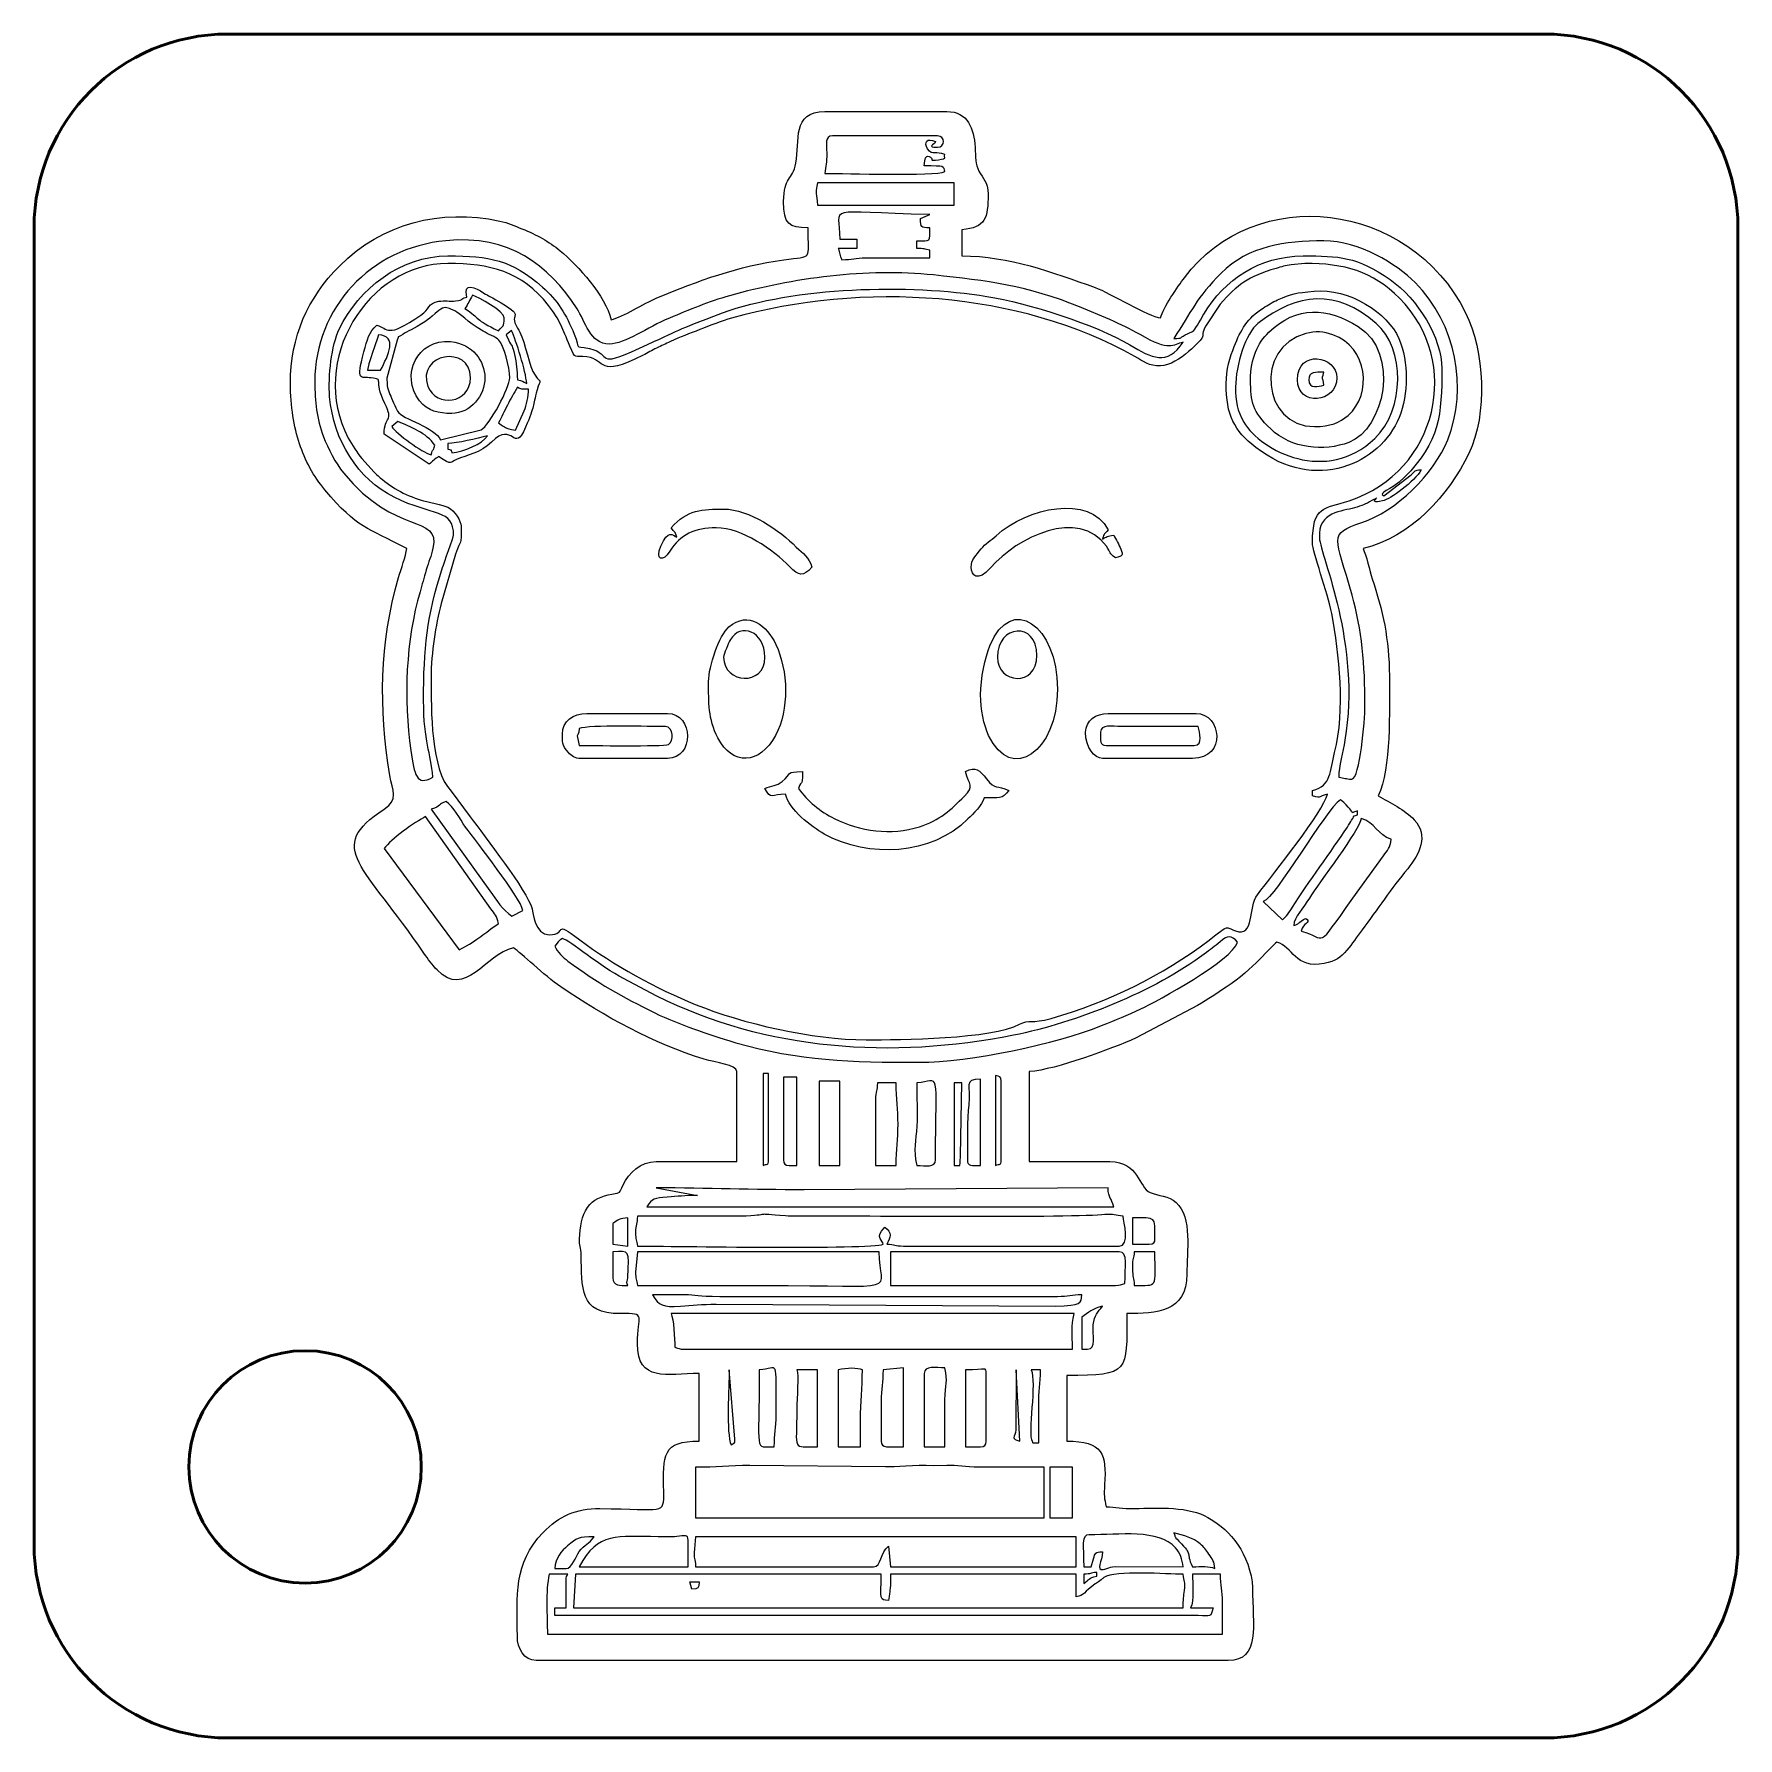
# Model space of a CAD drawing. Header units: centimetres. Extents: x -17.2 to -12.8, y -17.2 to -12.8.
import ezdxf

# ---------------------------------------------------------------- set-up
doc = ezdxf.new("R2010")
doc.units = ezdxf.units.CM
doc.header["$MEASUREMENT"] = 0
doc.layers.add('Layer 1', color=7, linetype='Continuous')

msp = doc.modelspace()

# ---------------------------------------------------------------- linework, layer by layer
at = {"layer": 'Layer 1', "lineweight": 53}
msp.add_ellipse((-16.49999, -16.50001), major_axis=(0, 0.30001), ratio=1, dxfattribs=at)
msp.add_open_spline([(-17.2, -16.7), (-17.2, -16.7), (-17.2, -13.3), (-17.2, -13.3), (-17.2, -13.3), (-17.2, -13.02386), (-16.97614, -12.8), (-16.7, -12.8), (-16.7, -12.8), (-16.7, -12.8), (-13.3, -12.8), (-13.3, -12.8), (-13.3, -12.8), (-13.02386, -12.8), (-12.8, -13.02386), (-12.8, -13.3), (-12.8, -13.3), (-12.8, -13.3), (-12.8, -16.7), (-12.8, -16.7), (-12.8, -16.7), (-12.8, -16.97614), (-13.02386, -17.2), (-13.3, -17.2), (-13.3, -17.2), (-13.3, -17.2), (-16.7, -17.2), (-16.7, -17.2), (-16.7, -17.2), (-16.97614, -17.2), (-17.2, -16.97614), (-17.2, -16.7)], degree=3, knots=[0, 0, 0, 0, 0.1111111, 0.1111111, 0.1111111, 0.1111111, 0.2222222, 0.2222222, 0.2222222, 0.2222222, 0.3333333, 0.3333333, 0.3333333, 0.3333333, 0.4444444, 0.4444444, 0.4444444, 0.4444444, 0.5555556, 0.5555556, 0.5555556, 0.5555556, 0.6666667, 0.6666667, 0.6666667, 0.6666667, 0.7777778, 0.7777778, 0.7777778, 0.7777778, 1, 1, 1, 1], dxfattribs=at)
at = {"layer": 'Layer 1', "color": 202, "lineweight": 9}
for points, knots in [([(-15.26432, -13.23244), (-15.26432, -13.29038), (-15.25069, -13.30024), (-15.20138, -13.30024), (-15.20138, -13.30024), (-15.20138, -13.38641), (-15.18601, -13.3721), (-15.26408, -13.38282), (-15.26408, -13.38282), (-15.38135, -13.3989), (-15.48511, -13.43726), (-15.59159, -13.48146), (-15.59159, -13.48146), (-15.62625, -13.49585), (-15.67891, -13.53032), (-15.70985, -13.53753), (-15.70985, -13.53753), (-15.72417, -13.47606), (-15.79567, -13.39738), (-15.84169, -13.35945), (-15.84169, -13.35945), (-15.87127, -13.33506), (-15.90101, -13.31853), (-15.94019, -13.30297), (-15.94019, -13.30297), (-15.96109, -13.29468), (-15.97374, -13.28797), (-15.99752, -13.28283), (-15.99752, -13.28283), (-16.15012, -13.24985), (-16.30235, -13.28949), (-16.41082, -13.3983), (-16.41082, -13.3983), (-16.49392, -13.48167), (-16.53794, -13.58222), (-16.53794, -13.70218), (-16.53794, -13.70218), (-16.53794, -13.76205), (-16.52892, -13.81411), (-16.51441, -13.85783), (-16.51441, -13.85783), (-16.50029, -13.90036), (-16.47836, -13.94253), (-16.44934, -13.97678), (-16.44934, -13.97678), (-16.36282, -14.07891), (-16.34214, -14.07306), (-16.23769, -14.12833), (-16.23769, -14.12833), (-16.23938, -14.14858), (-16.25245, -14.1805), (-16.25912, -14.20376), (-16.25912, -14.20376), (-16.3078, -14.37362), (-16.31014, -14.53998), (-16.28131, -14.71432), (-16.28131, -14.71432), (-16.2748, -14.75365), (-16.25792, -14.77721), (-16.29565, -14.80161), (-16.29565, -14.80161), (-16.45124, -14.90218), (-16.34765, -14.94496), (-16.1932, -15.17343), (-16.1932, -15.17343), (-16.18251, -15.18924), (-16.17221, -15.20331), (-16.15916, -15.21687), (-16.15916, -15.21687), (-16.08634, -15.29252), (-16.03576, -15.17707), (-15.96166, -15.15981), (-15.96166, -15.15981), (-15.94203, -15.17296), (-15.88364, -15.23081), (-15.83969, -15.2606), (-15.83969, -15.2606), (-15.72638, -15.3374), (-15.60174, -15.40624), (-15.46951, -15.44732), (-15.46951, -15.44732), (-15.44067, -15.45627), (-15.38539, -15.46144), (-15.38539, -15.47942), (-15.38539, -15.47942), (-15.38539, -15.47942), (-15.38539, -15.71186), (-15.38539, -15.71186), (-15.38539, -15.71186), (-15.38539, -15.71186), (-15.59363, -15.71186), (-15.59363, -15.71186), (-15.59363, -15.71186), (-15.63449, -15.71186), (-15.6631, -15.74044), (-15.67906, -15.77171), (-15.67906, -15.77171), (-15.69089, -15.79491), (-15.68107, -15.79004), (-15.70831, -15.79573), (-15.70831, -15.79573), (-15.73423, -15.80113), (-15.75623, -15.80877), (-15.77096, -15.82993), (-15.77096, -15.82993), (-15.78618, -15.85181), (-15.78979, -15.88035), (-15.7915, -15.91113), (-15.7915, -15.91113), (-15.79254, -15.92987), (-15.78791, -15.93104), (-15.78718, -15.95383), (-15.78718, -15.95383), (-15.78456, -16.03518), (-15.79394, -16.10634), (-15.68567, -16.10415), (-15.68567, -16.10415), (-15.61534, -16.10272), (-15.64205, -16.10901), (-15.64205, -16.1816), (-15.64205, -16.1816), (-15.64205, -16.28278), (-15.56647, -16.25908), (-15.48224, -16.25908), (-15.48224, -16.25908), (-15.48224, -16.25908), (-15.48224, -16.43342), (-15.48224, -16.43342), (-15.48224, -16.43342), (-15.57755, -16.43342), (-15.57574, -16.46814), (-15.57409, -16.56433), (-15.57409, -16.56433), (-15.57305, -16.62463), (-15.57167, -16.60885), (-15.73897, -16.60768), (-15.73897, -16.60768), (-15.8001, -16.60726), (-15.84523, -16.62731), (-15.88557, -16.66932), (-15.88557, -16.66932), (-15.96317, -16.75015), (-15.95198, -16.83203), (-15.95198, -16.93704), (-15.95198, -16.93704), (-15.95198, -16.9689), (-15.935, -17), (-15.90355, -17), (-15.90355, -17), (-15.90355, -17), (-14.11663, -17), (-14.11663, -17), (-14.11663, -17), (-14.0323, -17), (-14.05367, -16.91019), (-14.05367, -16.81114), (-14.05367, -16.81114), (-14.05367, -16.7732), (-14.07387, -16.7266), (-14.09036, -16.70255), (-14.09036, -16.70255), (-14.1143, -16.66761), (-14.1328, -16.65274), (-14.16888, -16.63094), (-14.16888, -16.63094), (-14.21638, -16.60224), (-14.2946, -16.6057), (-14.35845, -16.60776), (-14.35845, -16.60776), (-14.3904, -16.60879), (-14.4078, -16.60343), (-14.43139, -16.60291), (-14.43139, -16.60291), (-14.43639, -16.5815), (-14.43734, -16.57338), (-14.43554, -16.54551), (-14.43554, -16.54551), (-14.4305, -16.46762), (-14.43921, -16.43342), (-14.53309, -16.43342), (-14.53309, -16.43342), (-14.53309, -16.43342), (-14.53309, -16.26392), (-14.53309, -16.26392), (-14.53309, -16.26392), (-14.37033, -16.26392), (-14.37813, -16.25595), (-14.37813, -16.10411), (-14.37813, -16.10411), (-14.30242, -16.10411), (-14.22317, -16.10138), (-14.22317, -16.00242), (-14.22317, -16.00242), (-14.22317, -15.94441), (-14.20863, -15.85545), (-14.2508, -15.81699), (-14.2508, -15.81699), (-14.26893, -15.80045), (-14.29866, -15.80006), (-14.31754, -15.79171), (-14.31754, -15.79171), (-14.34828, -15.77812), (-14.34654, -15.71186), (-14.42171, -15.71186), (-14.42171, -15.71186), (-14.42171, -15.71186), (-14.62994, -15.71186), (-14.62994, -15.71186), (-14.62994, -15.71186), (-14.62994, -15.71186), (-14.62994, -15.47942), (-14.62994, -15.47942), (-14.62994, -15.47942), (-14.5589, -15.47351), (-14.4196, -15.42151), (-14.35398, -15.39219), (-14.35398, -15.39219), (-14.35398, -15.39219), (-14.19564, -15.30839), (-14.19564, -15.30839), (-14.19564, -15.30839), (-14.16819, -15.29202), (-14.14642, -15.27805), (-14.12145, -15.26152), (-14.12145, -15.26152), (-14.05016, -15.2143), (-14.00754, -15.15655), (-13.99071, -15.14528), (-13.99071, -15.14528), (-13.94931, -15.15634), (-13.94382, -15.2145), (-13.8683, -15.2003), (-13.8683, -15.2003), (-13.8378, -15.19456), (-13.82702, -15.18493), (-13.81034, -15.16586), (-13.81034, -15.16586), (-13.796, -15.14948), (-13.78446, -15.13168), (-13.77072, -15.11346), (-13.77072, -15.11346), (-13.73134, -15.06124), (-13.69463, -15.00555), (-13.65284, -14.95532), (-13.65284, -14.95532), (-13.62252, -14.91887), (-13.59793, -14.86964), (-13.63585, -14.82915), (-13.63585, -14.82915), (-13.6607, -14.80263), (-13.69692, -14.78464), (-13.72922, -14.76756), (-13.72922, -14.76756), (-13.69469, -14.69558), (-13.70016, -14.5461), (-13.70016, -14.45762), (-13.70016, -14.45762), (-13.70016, -14.36357), (-13.71759, -14.28624), (-13.74439, -14.20646), (-13.74439, -14.20646), (-13.75108, -14.18656), (-13.75969, -14.14557), (-13.76796, -14.12833), (-13.76796, -14.12833), (-13.64417, -14.09949), (-13.54759, -13.99116), (-13.49508, -13.88305), (-13.49508, -13.88305), (-13.4455, -13.781), (-13.45468, -13.61671), (-13.50317, -13.51971), (-13.50317, -13.51971), (-13.64848, -13.22904), (-14.04736, -13.18454), (-14.22941, -13.42959), (-14.22941, -13.42959), (-14.24585, -13.45173), (-14.28476, -13.50607), (-14.29096, -13.53269), (-14.29096, -13.53269), (-14.32133, -13.53016), (-14.42189, -13.46816), (-14.45984, -13.45459), (-14.45984, -13.45459), (-14.57165, -13.41461), (-14.68126, -13.37288), (-14.80428, -13.37288), (-14.80428, -13.37288), (-14.80428, -13.37288), (-14.80428, -13.30509), (-14.80428, -13.30509), (-14.80428, -13.30509), (-14.74221, -13.29992), (-14.73648, -13.27521), (-14.73648, -13.21307), (-14.73648, -13.21307), (-14.73648, -13.18059), (-14.74977, -13.17331), (-14.76005, -13.15409), (-14.76005, -13.15409), (-14.76988, -13.13573), (-14.76848, -13.11839), (-14.77009, -13.09195), (-14.77009, -13.09195), (-14.773, -13.04448), (-14.7885, -13), (-14.84302, -13), (-14.84302, -13), (-14.84302, -13), (-15.15779, -13), (-15.15779, -13), (-15.15779, -13), (-15.24312, -13), (-15.22254, -13.07632), (-15.23284, -13.13319), (-15.23284, -13.13319), (-15.24112, -13.17895), (-15.26432, -13.16771), (-15.26432, -13.23244)], [0, 0, 0, 0, 0.0123457, 0.0123457, 0.0123457, 0.0123457, 0.0246914, 0.0246914, 0.0246914, 0.0246914, 0.037037, 0.037037, 0.037037, 0.037037, 0.0493827, 0.0493827, 0.0493827, 0.0493827, 0.0617284, 0.0617284, 0.0617284, 0.0617284, 0.0740741, 0.0740741, 0.0740741, 0.0740741, 0.0864198, 0.0864198, 0.0864198, 0.0864198, 0.0987654, 0.0987654, 0.0987654, 0.0987654, 0.1111111, 0.1111111, 0.1111111, 0.1111111, 0.1234568, 0.1234568, 0.1234568, 0.1234568, 0.1358025, 0.1358025, 0.1358025, 0.1358025, 0.1481481, 0.1481481, 0.1481481, 0.1481481, 0.1604938, 0.1604938, 0.1604938, 0.1604938, 0.1728395, 0.1728395, 0.1728395, 0.1728395, 0.1851852, 0.1851852, 0.1851852, 0.1851852, 0.1975309, 0.1975309, 0.1975309, 0.1975309, 0.2098765, 0.2098765, 0.2098765, 0.2098765, 0.2222222, 0.2222222, 0.2222222, 0.2222222, 0.2345679, 0.2345679, 0.2345679, 0.2345679, 0.2469136, 0.2469136, 0.2469136, 0.2469136, 0.2592593, 0.2592593, 0.2592593, 0.2592593, 0.2716049, 0.2716049, 0.2716049, 0.2716049, 0.2839506, 0.2839506, 0.2839506, 0.2839506, 0.2962963, 0.2962963, 0.2962963, 0.2962963, 0.308642, 0.308642, 0.308642, 0.308642, 0.3209877, 0.3209877, 0.3209877, 0.3209877, 0.3333333, 0.3333333, 0.3333333, 0.3333333, 0.345679, 0.345679, 0.345679, 0.345679, 0.3580247, 0.3580247, 0.3580247, 0.3580247, 0.3703704, 0.3703704, 0.3703704, 0.3703704, 0.382716, 0.382716, 0.382716, 0.382716, 0.3950617, 0.3950617, 0.3950617, 0.3950617, 0.4074074, 0.4074074, 0.4074074, 0.4074074, 0.4197531, 0.4197531, 0.4197531, 0.4197531, 0.4320988, 0.4320988, 0.4320988, 0.4320988, 0.4444444, 0.4444444, 0.4444444, 0.4444444, 0.4567901, 0.4567901, 0.4567901, 0.4567901, 0.4691358, 0.4691358, 0.4691358, 0.4691358, 0.4814815, 0.4814815, 0.4814815, 0.4814815, 0.4938272, 0.4938272, 0.4938272, 0.4938272, 0.5061728, 0.5061728, 0.5061728, 0.5061728, 0.5185185, 0.5185185, 0.5185185, 0.5185185, 0.5308642, 0.5308642, 0.5308642, 0.5308642, 0.5432099, 0.5432099, 0.5432099, 0.5432099, 0.5555556, 0.5555556, 0.5555556, 0.5555556, 0.5679012, 0.5679012, 0.5679012, 0.5679012, 0.5802469, 0.5802469, 0.5802469, 0.5802469, 0.5925926, 0.5925926, 0.5925926, 0.5925926, 0.6049383, 0.6049383, 0.6049383, 0.6049383, 0.617284, 0.617284, 0.617284, 0.617284, 0.6296296, 0.6296296, 0.6296296, 0.6296296, 0.6419753, 0.6419753, 0.6419753, 0.6419753, 0.654321, 0.654321, 0.654321, 0.654321, 0.6666667, 0.6666667, 0.6666667, 0.6666667, 0.6790123, 0.6790123, 0.6790123, 0.6790123, 0.691358, 0.691358, 0.691358, 0.691358, 0.7037037, 0.7037037, 0.7037037, 0.7037037, 0.7160494, 0.7160494, 0.7160494, 0.7160494, 0.7283951, 0.7283951, 0.7283951, 0.7283951, 0.7407407, 0.7407407, 0.7407407, 0.7407407, 0.7530864, 0.7530864, 0.7530864, 0.7530864, 0.7654321, 0.7654321, 0.7654321, 0.7654321, 0.7777778, 0.7777778, 0.7777778, 0.7777778, 0.7901235, 0.7901235, 0.7901235, 0.7901235, 0.8024691, 0.8024691, 0.8024691, 0.8024691, 0.8148148, 0.8148148, 0.8148148, 0.8148148, 0.8271605, 0.8271605, 0.8271605, 0.8271605, 0.8395062, 0.8395062, 0.8395062, 0.8395062, 0.8518519, 0.8518519, 0.8518519, 0.8518519, 0.8641975, 0.8641975, 0.8641975, 0.8641975, 0.8765432, 0.8765432, 0.8765432, 0.8765432, 0.8888889, 0.8888889, 0.8888889, 0.8888889, 0.9012346, 0.9012346, 0.9012346, 0.9012346, 0.9135802, 0.9135802, 0.9135802, 0.9135802, 0.9259259, 0.9259259, 0.9259259, 0.9259259, 0.9382716, 0.9382716, 0.9382716, 0.9382716, 0.9506173, 0.9506173, 0.9506173, 0.9506173, 0.962963, 0.962963, 0.962963, 0.962963, 0.9753086, 0.9753086, 0.9753086, 0.9753086, 1, 1, 1, 1]), ([(-15.15779, -13.15981), (-15.15612, -13.13974), (-15.15244, -13.13381), (-15.153, -13.10648), (-15.153, -13.10648), (-15.15345, -13.08497), (-15.15893, -13.06296), (-15.13842, -13.06296), (-15.13842, -13.06296), (-15.13842, -13.06296), (-14.86723, -13.06296), (-14.86723, -13.06296), (-14.86723, -13.06296), (-14.84671, -13.06296), (-14.84671, -13.09201), (-14.86723, -13.09201), (-14.86723, -13.09201), (-14.8979, -13.09201), (-14.87377, -13.08566), (-14.87307, -13.0789), (-14.87307, -13.0789), (-14.873, -13.07821), (-14.87191, -13.07803), (-14.87207, -13.07748), (-14.87207, -13.07748), (-14.89347, -13.06722), (-14.90371, -13.07887), (-14.89245, -13.09674), (-14.89245, -13.09674), (-14.88061, -13.11555), (-14.87038, -13.10058), (-14.84786, -13.11138), (-14.84786, -13.11138), (-14.8515, -13.1204), (-14.83999, -13.12019), (-14.86415, -13.12451), (-14.86415, -13.12451), (-14.8901, -13.12916), (-14.87903, -13.12166), (-14.8821, -13.12073), (-14.8821, -13.12073), (-14.88303, -13.12044), (-14.9002, -13.09893), (-14.90113, -13.14044), (-14.90113, -13.14044), (-14.84643, -13.14044), (-14.85164, -13.14081), (-14.84786, -13.15496), (-14.84786, -13.15496), (-14.87405, -13.16753), (-15.1058, -13.15981), (-15.15779, -13.15981)], [0, 0, 0, 0, 0.0714286, 0.0714286, 0.0714286, 0.0714286, 0.1428571, 0.1428571, 0.1428571, 0.1428571, 0.2142857, 0.2142857, 0.2142857, 0.2142857, 0.2857143, 0.2857143, 0.2857143, 0.2857143, 0.3571429, 0.3571429, 0.3571429, 0.3571429, 0.4285714, 0.4285714, 0.4285714, 0.4285714, 0.5, 0.5, 0.5, 0.5, 0.5714286, 0.5714286, 0.5714286, 0.5714286, 0.6428571, 0.6428571, 0.6428571, 0.6428571, 0.7142857, 0.7142857, 0.7142857, 0.7142857, 0.7857143, 0.7857143, 0.7857143, 0.7857143, 0.8571429, 0.8571429, 0.8571429, 0.8571429, 1, 1, 1, 1]), ([(-15.18046, -13.21198), (-15.18125, -13.19827), (-15.17836, -13.19842), (-15.17716, -13.18402), (-15.17716, -13.18402), (-15.17716, -13.18402), (-14.82365, -13.18402), (-14.82365, -13.18402), (-14.82365, -13.18402), (-14.82365, -13.18402), (-14.82365, -13.24213), (-14.82365, -13.24213), (-14.82365, -13.24213), (-14.82365, -13.24213), (-15.17716, -13.24213), (-15.17716, -13.24213), (-15.17716, -13.24213), (-15.17716, -13.22557), (-15.18002, -13.21979), (-15.18046, -13.21198)], [0, 0, 0, 0, 0.1666667, 0.1666667, 0.1666667, 0.1666667, 0.3333333, 0.3333333, 0.3333333, 0.3333333, 0.5, 0.5, 0.5, 0.5, 0.6666667, 0.6666667, 0.6666667, 0.6666667, 1, 1, 1, 1]), ([(-15.11905, -13.32929), (-15.12104, -13.24016), (-15.16468, -13.25888), (-14.8866, -13.26635), (-14.8866, -13.26635), (-14.8866, -13.26635), (-14.91082, -13.27603), (-14.91082, -13.27603), (-14.91082, -13.27603), (-14.91028, -13.29994), (-14.91051, -13.29971), (-14.8866, -13.30024), (-14.8866, -13.30024), (-14.8866, -13.33735), (-14.88339, -13.33414), (-14.9205, -13.33414), (-14.9205, -13.33414), (-14.9205, -13.33414), (-14.9205, -13.35351), (-14.9205, -13.35351), (-14.9205, -13.35351), (-14.90138, -13.35351), (-14.90085, -13.35503), (-14.8866, -13.35835), (-14.8866, -13.35835), (-14.8866, -13.35835), (-14.8866, -13.37772), (-14.8866, -13.37772), (-14.8866, -13.37772), (-14.8866, -13.37772), (-15.05125, -13.37772), (-15.05125, -13.37772), (-15.05125, -13.37772), (-15.08071, -13.37772), (-15.08658, -13.38257), (-15.11421, -13.38257), (-15.11421, -13.38257), (-15.11967, -13.37118), (-15.11843, -13.3649), (-15.12389, -13.35351), (-15.12389, -13.35351), (-15.12389, -13.35351), (-15.07547, -13.35351), (-15.07547, -13.35351), (-15.07547, -13.35351), (-15.07547, -13.35351), (-15.07547, -13.32929), (-15.07547, -13.32929), (-15.07547, -13.32929), (-15.07547, -13.32929), (-15.11905, -13.32929), (-15.11905, -13.32929)], [0, 0, 0, 0, 0.0714286, 0.0714286, 0.0714286, 0.0714286, 0.1428571, 0.1428571, 0.1428571, 0.1428571, 0.2142857, 0.2142857, 0.2142857, 0.2142857, 0.2857143, 0.2857143, 0.2857143, 0.2857143, 0.3571429, 0.3571429, 0.3571429, 0.3571429, 0.4285714, 0.4285714, 0.4285714, 0.4285714, 0.5, 0.5, 0.5, 0.5, 0.5714286, 0.5714286, 0.5714286, 0.5714286, 0.6428571, 0.6428571, 0.6428571, 0.6428571, 0.7142857, 0.7142857, 0.7142857, 0.7142857, 0.7857143, 0.7857143, 0.7857143, 0.7857143, 0.8571429, 0.8571429, 0.8571429, 0.8571429, 1, 1, 1, 1]), ([(-16.47498, -13.69734), (-16.47498, -13.50673), (-16.33075, -13.35163), (-16.13629, -13.33352), (-16.13629, -13.33352), (-15.97337, -13.31835), (-15.87193, -13.39496), (-15.79791, -13.50936), (-15.79791, -13.50936), (-15.77723, -13.54132), (-15.76379, -13.60049), (-15.71469, -13.60049), (-15.71469, -13.60049), (-15.67292, -13.60049), (-15.61782, -13.55736), (-15.55905, -13.53336), (-15.55905, -13.53336), (-15.50761, -13.51234), (-15.45878, -13.49094), (-15.40375, -13.47559), (-15.40375, -13.47559), (-15.24207, -13.4305), (-15.04938, -13.40388), (-14.87766, -13.42205), (-14.87766, -13.42205), (-14.73801, -13.43682), (-14.63566, -13.44938), (-14.49989, -13.50433), (-14.49989, -13.50433), (-14.49989, -13.50433), (-14.42164, -13.53746), (-14.42164, -13.53746), (-14.42164, -13.53746), (-14.39065, -13.5513), (-14.3717, -13.55996), (-14.34402, -13.57606), (-14.34402, -13.57606), (-14.26511, -13.62193), (-14.26087, -13.60217), (-14.23285, -13.59564), (-14.23285, -13.59564), (-14.27421, -13.65741), (-14.3135, -13.63665), (-14.37048, -13.60252), (-14.37048, -13.60252), (-14.45809, -13.55007), (-14.63429, -13.49459), (-14.73924, -13.47734), (-14.73924, -13.47734), (-14.93981, -13.44436), (-15.24033, -13.45255), (-15.42209, -13.52021), (-15.42209, -13.52021), (-15.55303, -13.56894), (-15.52075, -13.55895), (-15.63624, -13.61114), (-15.63624, -13.61114), (-15.75656, -13.66553), (-15.70247, -13.62579), (-15.76528, -13.61234), (-15.76528, -13.61234), (-15.81025, -13.60271), (-15.78729, -13.61688), (-15.80502, -13.57459), (-15.80502, -13.57459), (-15.82571, -13.5252), (-15.8484, -13.48722), (-15.88714, -13.45332), (-15.88714, -13.45332), (-15.96848, -13.38215), (-16.02347, -13.37288), (-16.13116, -13.37288), (-16.13116, -13.37288), (-16.25455, -13.37288), (-16.36103, -13.45769), (-16.41181, -13.56196), (-16.41181, -13.56196), (-16.43198, -13.60338), (-16.44116, -13.684), (-16.43669, -13.73649), (-16.43669, -13.73649), (-16.42707, -13.84905), (-16.36349, -13.94977), (-16.27006, -13.99604), (-16.27006, -13.99604), (-16.16886, -14.04616), (-16.11663, -14.02547), (-16.11663, -14.09443), (-16.11663, -14.09443), (-16.11663, -14.09656), (-16.14226, -14.16835), (-16.14512, -14.17733), (-16.14512, -14.17733), (-16.18574, -14.30523), (-16.19411, -14.38594), (-16.19411, -14.52058), (-16.19411, -14.52058), (-16.19411, -14.63001), (-16.17537, -14.65344), (-16.1699, -14.71913), (-16.1699, -14.71913), (-16.21394, -14.74243), (-16.21689, -14.71414), (-16.22672, -14.65004), (-16.22672, -14.65004), (-16.24699, -14.51772), (-16.23939, -14.3624), (-16.20323, -14.24027), (-16.20323, -14.24027), (-16.19777, -14.22178), (-16.19331, -14.20494), (-16.18722, -14.18364), (-16.18722, -14.18364), (-16.18126, -14.16277), (-16.17396, -14.14765), (-16.16989, -14.12788), (-16.16989, -14.12788), (-16.15126, -14.03718), (-16.26653, -14.09878), (-16.40089, -13.93317), (-16.40089, -13.93317), (-16.42058, -13.9089), (-16.44145, -13.86956), (-16.45269, -13.8397), (-16.45269, -13.8397), (-16.4705, -13.79243), (-16.47498, -13.75011), (-16.47498, -13.69734)], [0, 0, 0, 0, 0.030303, 0.030303, 0.030303, 0.030303, 0.0606061, 0.0606061, 0.0606061, 0.0606061, 0.0909091, 0.0909091, 0.0909091, 0.0909091, 0.1212121, 0.1212121, 0.1212121, 0.1212121, 0.1515152, 0.1515152, 0.1515152, 0.1515152, 0.1818182, 0.1818182, 0.1818182, 0.1818182, 0.2121212, 0.2121212, 0.2121212, 0.2121212, 0.2424242, 0.2424242, 0.2424242, 0.2424242, 0.2727273, 0.2727273, 0.2727273, 0.2727273, 0.3030303, 0.3030303, 0.3030303, 0.3030303, 0.3333333, 0.3333333, 0.3333333, 0.3333333, 0.3636364, 0.3636364, 0.3636364, 0.3636364, 0.3939394, 0.3939394, 0.3939394, 0.3939394, 0.4242424, 0.4242424, 0.4242424, 0.4242424, 0.4545455, 0.4545455, 0.4545455, 0.4545455, 0.4848485, 0.4848485, 0.4848485, 0.4848485, 0.5151515, 0.5151515, 0.5151515, 0.5151515, 0.5454545, 0.5454545, 0.5454545, 0.5454545, 0.5757576, 0.5757576, 0.5757576, 0.5757576, 0.6060606, 0.6060606, 0.6060606, 0.6060606, 0.6363636, 0.6363636, 0.6363636, 0.6363636, 0.6666667, 0.6666667, 0.6666667, 0.6666667, 0.6969697, 0.6969697, 0.6969697, 0.6969697, 0.7272727, 0.7272727, 0.7272727, 0.7272727, 0.7575758, 0.7575758, 0.7575758, 0.7575758, 0.7878788, 0.7878788, 0.7878788, 0.7878788, 0.8181818, 0.8181818, 0.8181818, 0.8181818, 0.8484848, 0.8484848, 0.8484848, 0.8484848, 0.8787879, 0.8787879, 0.8787879, 0.8787879, 0.9090909, 0.9090909, 0.9090909, 0.9090909, 0.9393939, 0.9393939, 0.9393939, 0.9393939, 1, 1, 1, 1]), ([(-13.61783, -13.92494), (-13.63695, -13.92653), (-13.63171, -13.92694), (-13.64358, -13.93794), (-13.64358, -13.93794), (-13.64358, -13.93794), (-13.71469, -13.99274), (-13.71469, -13.99274), (-13.71469, -13.99274), (-13.72999, -13.98181), (-13.69939, -13.98309), (-13.66118, -13.94455), (-13.66118, -13.94455), (-13.56983, -13.85241), (-13.56457, -13.78318), (-13.56457, -13.66343), (-13.56457, -13.66343), (-13.56457, -13.58552), (-13.62685, -13.48362), (-13.69813, -13.43381), (-13.69813, -13.43381), (-13.78397, -13.37381), (-13.8299, -13.37288), (-13.92292, -13.37288), (-13.92292, -13.37288), (-14.03618, -13.37288), (-14.12598, -13.43427), (-14.17937, -13.52322), (-14.17937, -13.52322), (-14.18416, -13.53122), (-14.19968, -13.56005), (-14.20526, -13.56511), (-14.20526, -13.56511), (-14.21169, -13.57094), (-14.22004, -13.57335), (-14.22733, -13.57695), (-14.22733, -13.57695), (-14.24553, -13.58592), (-14.22984, -13.58535), (-14.25706, -13.58595), (-14.25706, -13.58595), (-14.21139, -13.51775), (-14.19802, -13.48041), (-14.13489, -13.41757), (-14.13489, -13.41757), (-14.06381, -13.34683), (-13.96948, -13.33414), (-13.86966, -13.33414), (-13.86966, -13.33414), (-13.77706, -13.33414), (-13.68116, -13.39401), (-13.63356, -13.44188), (-13.63356, -13.44188), (-13.52757, -13.54847), (-13.49622, -13.71429), (-13.54947, -13.84802), (-13.54947, -13.84802), (-13.58469, -13.93644), (-13.68337, -14.03308), (-13.77161, -14.06172), (-13.77161, -14.06172), (-13.8596, -14.09028), (-13.83906, -14.09713), (-13.7964, -14.24878), (-13.7964, -14.24878), (-13.77087, -14.33954), (-13.76312, -14.42697), (-13.76312, -14.53511), (-13.76312, -14.53511), (-13.76312, -14.57068), (-13.7761, -14.72397), (-13.79701, -14.72397), (-13.79701, -14.72397), (-13.81371, -14.72397), (-13.81577, -14.72039), (-13.83092, -14.71913), (-13.83092, -14.71913), (-13.83092, -14.68996), (-13.82003, -14.65445), (-13.8149, -14.62377), (-13.8149, -14.62377), (-13.77324, -14.37523), (-13.8773, -14.14851), (-13.88079, -14.10098), (-13.88079, -14.10098), (-13.88578, -14.03308), (-13.81991, -14.0323), (-13.79035, -14.02361), (-13.79035, -14.02361), (-13.76901, -14.01733), (-13.76328, -14.01459), (-13.74548, -14.00479), (-13.74548, -14.00479), (-13.71075, -13.98566), (-13.76531, -14.01649), (-13.71745, -14.00553), (-13.71745, -14.00553), (-13.69885, -14.00127), (-13.63428, -13.95602), (-13.61783, -13.92494)], [0, 0, 0, 0, 0.0384615, 0.0384615, 0.0384615, 0.0384615, 0.0769231, 0.0769231, 0.0769231, 0.0769231, 0.1153846, 0.1153846, 0.1153846, 0.1153846, 0.1538462, 0.1538462, 0.1538462, 0.1538462, 0.1923077, 0.1923077, 0.1923077, 0.1923077, 0.2307692, 0.2307692, 0.2307692, 0.2307692, 0.2692308, 0.2692308, 0.2692308, 0.2692308, 0.3076923, 0.3076923, 0.3076923, 0.3076923, 0.3461538, 0.3461538, 0.3461538, 0.3461538, 0.3846154, 0.3846154, 0.3846154, 0.3846154, 0.4230769, 0.4230769, 0.4230769, 0.4230769, 0.4615385, 0.4615385, 0.4615385, 0.4615385, 0.5, 0.5, 0.5, 0.5, 0.5384615, 0.5384615, 0.5384615, 0.5384615, 0.5769231, 0.5769231, 0.5769231, 0.5769231, 0.6153846, 0.6153846, 0.6153846, 0.6153846, 0.6538462, 0.6538462, 0.6538462, 0.6538462, 0.6923077, 0.6923077, 0.6923077, 0.6923077, 0.7307692, 0.7307692, 0.7307692, 0.7307692, 0.7692308, 0.7692308, 0.7692308, 0.7692308, 0.8076923, 0.8076923, 0.8076923, 0.8076923, 0.8461538, 0.8461538, 0.8461538, 0.8461538, 0.8846154, 0.8846154, 0.8846154, 0.8846154, 0.9230769, 0.9230769, 0.9230769, 0.9230769, 1, 1, 1, 1]), ([(-13.91808, -13.39225), (-13.81624, -13.39225), (-13.74438, -13.41188), (-13.67398, -13.48229), (-13.67398, -13.48229), (-13.51117, -13.64509), (-13.57394, -13.92943), (-13.80401, -14.00511), (-13.80401, -14.00511), (-13.86907, -14.02651), (-13.89871, -14.01663), (-13.89871, -14.1138), (-13.89871, -14.1138), (-13.89871, -14.13525), (-13.85897, -14.24452), (-13.84899, -14.29653), (-13.84899, -14.29653), (-13.82902, -14.40054), (-13.8135, -14.54622), (-13.84149, -14.65529), (-13.84149, -14.65529), (-13.85362, -14.70257), (-13.84908, -14.74147), (-13.89871, -14.75302), (-13.89871, -14.75302), (-13.89871, -14.75302), (-13.89871, -14.76756), (-13.89871, -14.76756), (-13.89871, -14.76756), (-13.8701, -14.77422), (-13.88767, -14.76916), (-13.85997, -14.76271), (-13.85997, -14.76271), (-13.87051, -14.80797), (-13.99759, -14.96563), (-14.04077, -15.02258), (-14.04077, -15.02258), (-14.0644, -15.05373), (-14.04823, -15.13377), (-14.09749, -15.11604), (-14.09749, -15.11604), (-14.12539, -15.10599), (-14.10959, -15.09732), (-14.16573, -15.13975), (-14.16573, -15.13975), (-14.28757, -15.23185), (-14.4247, -15.29876), (-14.57378, -15.34189), (-14.57378, -15.34189), (-14.62524, -15.35678), (-14.62921, -15.34317), (-14.65516, -15.35712), (-14.65516, -15.35712), (-14.72592, -15.39519), (-14.96343, -15.39709), (-15.05125, -15.39709), (-15.05125, -15.39709), (-15.19077, -15.39709), (-15.37053, -15.35502), (-15.49269, -15.30584), (-15.49269, -15.30584), (-15.59031, -15.26655), (-15.70544, -15.20278), (-15.79085, -15.13911), (-15.79085, -15.13911), (-15.86417, -15.08447), (-15.8206, -15.12591), (-15.86966, -15.12591), (-15.86966, -15.12591), (-15.90663, -15.12591), (-15.91151, -15.06878), (-15.91409, -15.05896), (-15.91409, -15.05896), (-15.92651, -15.0117), (-16.03748, -14.87102), (-16.07379, -14.82158), (-16.07379, -14.82158), (-16.07379, -14.82158), (-16.12327, -14.75483), (-16.12327, -14.75483), (-16.12327, -14.75483), (-16.17595, -14.69985), (-16.17474, -14.54639), (-16.17474, -14.46247), (-16.17474, -14.46247), (-16.17474, -14.3952), (-16.16275, -14.32677), (-16.14857, -14.27073), (-16.14857, -14.27073), (-16.14857, -14.27073), (-16.11187, -14.14278), (-16.11187, -14.14278), (-16.11187, -14.14278), (-16.09701, -14.09815), (-16.09726, -14.12898), (-16.09726, -14.07022), (-16.09726, -14.07022), (-16.09726, -14.05876), (-16.11398, -14.03026), (-16.13114, -14.02178), (-16.13114, -14.02178), (-16.14038, -14.01722), (-16.1879, -14.00712), (-16.20009, -14.00356), (-16.20009, -14.00356), (-16.24357, -13.99088), (-16.28201, -13.9676), (-16.31167, -13.94081), (-16.31167, -13.94081), (-16.31593, -13.93697), (-16.31766, -13.93556), (-16.32187, -13.93163), (-16.32187, -13.93163), (-16.32187, -13.93163), (-16.35401, -13.89598), (-16.35401, -13.89598), (-16.35401, -13.89598), (-16.36658, -13.87954), (-16.37814, -13.86326), (-16.38859, -13.84339), (-16.38859, -13.84339), (-16.49421, -13.64261), (-16.33683, -13.39225), (-16.13116, -13.39225), (-16.13116, -13.39225), (-16.02401, -13.39225), (-15.94059, -13.41223), (-15.87162, -13.50076), (-15.87162, -13.50076), (-15.84119, -13.53983), (-15.83606, -13.55975), (-15.81667, -13.60562), (-15.81667, -13.60562), (-15.80069, -13.64346), (-15.80491, -13.62895), (-15.77219, -13.63372), (-15.77219, -13.63372), (-15.72043, -13.64127), (-15.74771, -13.68955), (-15.62749, -13.62957), (-15.62749, -13.62957), (-15.61535, -13.62352), (-15.60372, -13.61629), (-15.59274, -13.61106), (-15.59274, -13.61106), (-15.5785, -13.60429), (-15.57081, -13.60089), (-15.55656, -13.59397), (-15.55656, -13.59397), (-15.53179, -13.58197), (-15.50693, -13.57359), (-15.48089, -13.5631), (-15.48089, -13.5631), (-15.45614, -13.55313), (-15.42194, -13.54008), (-15.39896, -13.53365), (-15.39896, -13.53365), (-15.05937, -13.43863), (-14.65813, -13.4635), (-14.35721, -13.63283), (-14.35721, -13.63283), (-14.33648, -13.6445), (-14.32046, -13.65813), (-14.29147, -13.65692), (-14.29147, -13.65692), (-14.24204, -13.65487), (-14.18339, -13.58491), (-14.18336, -13.58482), (-14.18336, -13.58482), (-14.18031, -13.57666), (-14.18431, -13.57187), (-14.17401, -13.55302), (-14.17401, -13.55302), (-14.17401, -13.55302), (-14.13712, -13.49767), (-14.13712, -13.49767), (-14.13712, -13.49767), (-14.09172, -13.4462), (-14.06653, -13.42719), (-13.99251, -13.40498), (-13.99251, -13.40498), (-13.97883, -13.40087), (-13.96845, -13.39813), (-13.95345, -13.39613), (-13.95345, -13.39613), (-13.95345, -13.39613), (-13.91808, -13.39225), (-13.91808, -13.39225)], [0, 0, 0, 0, 0.0208333, 0.0208333, 0.0208333, 0.0208333, 0.0416667, 0.0416667, 0.0416667, 0.0416667, 0.0625, 0.0625, 0.0625, 0.0625, 0.0833333, 0.0833333, 0.0833333, 0.0833333, 0.1041667, 0.1041667, 0.1041667, 0.1041667, 0.125, 0.125, 0.125, 0.125, 0.1458333, 0.1458333, 0.1458333, 0.1458333, 0.1666667, 0.1666667, 0.1666667, 0.1666667, 0.1875, 0.1875, 0.1875, 0.1875, 0.2083333, 0.2083333, 0.2083333, 0.2083333, 0.2291667, 0.2291667, 0.2291667, 0.2291667, 0.25, 0.25, 0.25, 0.25, 0.2708333, 0.2708333, 0.2708333, 0.2708333, 0.2916667, 0.2916667, 0.2916667, 0.2916667, 0.3125, 0.3125, 0.3125, 0.3125, 0.3333333, 0.3333333, 0.3333333, 0.3333333, 0.3541667, 0.3541667, 0.3541667, 0.3541667, 0.375, 0.375, 0.375, 0.375, 0.3958333, 0.3958333, 0.3958333, 0.3958333, 0.4166667, 0.4166667, 0.4166667, 0.4166667, 0.4375, 0.4375, 0.4375, 0.4375, 0.4583333, 0.4583333, 0.4583333, 0.4583333, 0.4791667, 0.4791667, 0.4791667, 0.4791667, 0.5, 0.5, 0.5, 0.5, 0.5208333, 0.5208333, 0.5208333, 0.5208333, 0.5416667, 0.5416667, 0.5416667, 0.5416667, 0.5625, 0.5625, 0.5625, 0.5625, 0.5833333, 0.5833333, 0.5833333, 0.5833333, 0.6041667, 0.6041667, 0.6041667, 0.6041667, 0.625, 0.625, 0.625, 0.625, 0.6458333, 0.6458333, 0.6458333, 0.6458333, 0.6666667, 0.6666667, 0.6666667, 0.6666667, 0.6875, 0.6875, 0.6875, 0.6875, 0.7083333, 0.7083333, 0.7083333, 0.7083333, 0.7291667, 0.7291667, 0.7291667, 0.7291667, 0.75, 0.75, 0.75, 0.75, 0.7708333, 0.7708333, 0.7708333, 0.7708333, 0.7916667, 0.7916667, 0.7916667, 0.7916667, 0.8125, 0.8125, 0.8125, 0.8125, 0.8333333, 0.8333333, 0.8333333, 0.8333333, 0.8541667, 0.8541667, 0.8541667, 0.8541667, 0.875, 0.875, 0.875, 0.875, 0.8958333, 0.8958333, 0.8958333, 0.8958333, 0.9166667, 0.9166667, 0.9166667, 0.9166667, 0.9375, 0.9375, 0.9375, 0.9375, 0.9583333, 0.9583333, 0.9583333, 0.9583333, 1, 1, 1, 1]), ([(-16.08273, -13.47942), (-16.10487, -13.48533), (-16.08684, -13.48647), (-16.11187, -13.48901), (-16.11187, -13.48901), (-16.12575, -13.49042), (-16.14046, -13.48775), (-16.15451, -13.48996), (-16.15451, -13.48996), (-16.18335, -13.49449), (-16.1793, -13.511), (-16.20094, -13.52585), (-16.20094, -13.52585), (-16.29148, -13.58796), (-16.28375, -13.55938), (-16.31517, -13.55206), (-16.31517, -13.55206), (-16.33554, -13.56977), (-16.33963, -13.58927), (-16.34816, -13.62076), (-16.34816, -13.62076), (-16.36946, -13.6993), (-16.35644, -13.68443), (-16.32981, -13.68774), (-16.32981, -13.68774), (-16.29317, -13.69228), (-16.32544, -13.69039), (-16.2941, -13.75381), (-16.2941, -13.75381), (-16.26992, -13.80276), (-16.2958, -13.78432), (-16.2958, -13.83293), (-16.2958, -13.83293), (-16.2958, -13.83293), (-16.17958, -13.91041), (-16.17958, -13.91041), (-16.17958, -13.91041), (-16.17178, -13.90362), (-16.16413, -13.89691), (-16.15537, -13.89104), (-16.15537, -13.89104), (-16.11767, -13.91629), (-16.12598, -13.90523), (-16.1094, -13.89828), (-16.1094, -13.89828), (-16.08084, -13.88631), (-16.0487, -13.88343), (-16.01856, -13.85352), (-16.01856, -13.85352), (-15.96114, -13.79655), (-15.96147, -13.88766), (-15.93078, -13.81539), (-15.93078, -13.81539), (-15.90521, -13.75519), (-15.91332, -13.76535), (-15.90118, -13.71908), (-15.90118, -13.71908), (-15.89275, -13.68698), (-15.88781, -13.70624), (-15.90637, -13.68077), (-15.90637, -13.68077), (-15.92151, -13.65999), (-15.93087, -13.59791), (-15.94542, -13.56965), (-15.94542, -13.56965), (-15.94824, -13.56419), (-15.9552, -13.55342), (-15.95619, -13.55125), (-15.95619, -13.55125), (-15.97197, -13.51674), (-15.92686, -13.53355), (-16.00729, -13.4863), (-16.00729, -13.4863), (-16.0197, -13.47901), (-16.02649, -13.47599), (-16.03814, -13.46872), (-16.03814, -13.46872), (-16.06089, -13.45453), (-16.09216, -13.43893), (-16.08273, -13.47942)], [0, 0, 0, 0, 0.047619, 0.047619, 0.047619, 0.047619, 0.0952381, 0.0952381, 0.0952381, 0.0952381, 0.1428571, 0.1428571, 0.1428571, 0.1428571, 0.1904762, 0.1904762, 0.1904762, 0.1904762, 0.2380952, 0.2380952, 0.2380952, 0.2380952, 0.2857143, 0.2857143, 0.2857143, 0.2857143, 0.3333333, 0.3333333, 0.3333333, 0.3333333, 0.3809524, 0.3809524, 0.3809524, 0.3809524, 0.4285714, 0.4285714, 0.4285714, 0.4285714, 0.4761905, 0.4761905, 0.4761905, 0.4761905, 0.5238095, 0.5238095, 0.5238095, 0.5238095, 0.5714286, 0.5714286, 0.5714286, 0.5714286, 0.6190476, 0.6190476, 0.6190476, 0.6190476, 0.6666667, 0.6666667, 0.6666667, 0.6666667, 0.7142857, 0.7142857, 0.7142857, 0.7142857, 0.7619048, 0.7619048, 0.7619048, 0.7619048, 0.8095238, 0.8095238, 0.8095238, 0.8095238, 0.8571429, 0.8571429, 0.8571429, 0.8571429, 0.9047619, 0.9047619, 0.9047619, 0.9047619, 1, 1, 1, 1]), ([(-14.12147, -13.70218), (-14.12147, -13.78524), (-14.10161, -13.82283), (-14.04471, -13.86755), (-14.04471, -13.86755), (-13.89169, -13.98782), (-13.72267, -13.9085), (-13.67513, -13.79016), (-13.67513, -13.79016), (-13.65095, -13.72995), (-13.6495, -13.6473), (-13.67588, -13.58588), (-13.67588, -13.58588), (-13.70394, -13.52053), (-13.80417, -13.45541), (-13.89449, -13.46387), (-13.89449, -13.46387), (-13.94159, -13.46829), (-13.95264, -13.46995), (-13.98874, -13.48624), (-13.98874, -13.48624), (-14.00125, -13.49189), (-14.0142, -13.50033), (-14.02564, -13.50745), (-14.02564, -13.50745), (-14.06699, -13.53319), (-14.08365, -13.5641), (-14.10078, -13.60665), (-14.10078, -13.60665), (-14.11149, -13.63327), (-14.12147, -13.66687), (-14.12147, -13.70218)], [0, 0, 0, 0, 0.1111111, 0.1111111, 0.1111111, 0.1111111, 0.2222222, 0.2222222, 0.2222222, 0.2222222, 0.3333333, 0.3333333, 0.3333333, 0.3333333, 0.4444444, 0.4444444, 0.4444444, 0.4444444, 0.5555556, 0.5555556, 0.5555556, 0.5555556, 0.6666667, 0.6666667, 0.6666667, 0.6666667, 0.7777778, 0.7777778, 0.7777778, 0.7777778, 1, 1, 1, 1]), ([(-14.09726, -13.71186), (-14.09726, -13.65385), (-14.07066, -13.57124), (-14.03938, -13.54698), (-14.03938, -13.54698), (-13.93777, -13.46816), (-13.83697, -13.45757), (-13.73404, -13.5472), (-13.73404, -13.5472), (-13.65909, -13.61247), (-13.65971, -13.76908), (-13.73751, -13.844), (-13.73751, -13.844), (-13.86167, -13.96359), (-14.0306, -13.87804), (-14.07603, -13.80202), (-14.07603, -13.80202), (-14.09337, -13.773), (-14.09726, -13.74801), (-14.09726, -13.71186)], [0, 0, 0, 0, 0.1666667, 0.1666667, 0.1666667, 0.1666667, 0.3333333, 0.3333333, 0.3333333, 0.3333333, 0.5, 0.5, 0.5, 0.5, 0.6666667, 0.6666667, 0.6666667, 0.6666667, 1, 1, 1, 1]), ([(-15.97135, -13.68765), (-15.97135, -13.71094), (-16.0236, -13.81066), (-16.04538, -13.82185), (-16.04538, -13.82185), (-16.04538, -13.82185), (-16.15053, -13.84746), (-16.15053, -13.84746), (-16.15053, -13.84746), (-16.16159, -13.81688), (-16.24968, -13.79409), (-16.2613, -13.7742), (-16.2613, -13.7742), (-16.26681, -13.76476), (-16.27646, -13.74074), (-16.28102, -13.73059), (-16.28102, -13.73059), (-16.28102, -13.73059), (-16.28763, -13.71239), (-16.28763, -13.71239), (-16.28763, -13.71239), (-16.28764, -13.71232), (-16.2891, -13.68873), (-16.28908, -13.68841), (-16.28908, -13.68841), (-16.28908, -13.68841), (-16.2626, -13.59011), (-16.2626, -13.59011), (-16.2626, -13.59011), (-16.2556, -13.57533), (-16.26665, -13.58769), (-16.24797, -13.57567), (-16.24797, -13.57567), (-16.2412, -13.57131), (-16.23544, -13.56827), (-16.22635, -13.5634), (-16.22635, -13.5634), (-16.17943, -13.53827), (-16.18419, -13.53774), (-16.15456, -13.51366), (-16.15456, -13.51366), (-16.14114, -13.50276), (-16.13347, -13.50625), (-16.1236, -13.51035), (-16.1236, -13.51035), (-16.1236, -13.51035), (-16.11376, -13.51494), (-16.11376, -13.51494), (-16.11376, -13.51494), (-16.09796, -13.52285), (-16.08529, -13.54038), (-16.04012, -13.56756), (-16.04012, -13.56756), (-16.02856, -13.5745), (-16.00798, -13.58222), (-15.99985, -13.59024), (-15.99985, -13.59024), (-15.9871, -13.60284), (-15.97135, -13.66092), (-15.97135, -13.68765)], [0, 0, 0, 0, 0.0625, 0.0625, 0.0625, 0.0625, 0.125, 0.125, 0.125, 0.125, 0.1875, 0.1875, 0.1875, 0.1875, 0.25, 0.25, 0.25, 0.25, 0.3125, 0.3125, 0.3125, 0.3125, 0.375, 0.375, 0.375, 0.375, 0.4375, 0.4375, 0.4375, 0.4375, 0.5, 0.5, 0.5, 0.5, 0.5625, 0.5625, 0.5625, 0.5625, 0.625, 0.625, 0.625, 0.625, 0.6875, 0.6875, 0.6875, 0.6875, 0.75, 0.75, 0.75, 0.75, 0.8125, 0.8125, 0.8125, 0.8125, 0.875, 0.875, 0.875, 0.875, 1, 1, 1, 1]), ([(-16.0682, -13.47458), (-16.05249, -13.47824), (-15.98588, -13.51628), (-15.98588, -13.53269), (-15.98588, -13.53269), (-15.98588, -13.55896), (-15.9889, -13.5494), (-16.0004, -13.56658), (-16.0004, -13.56658), (-16.06423, -13.53596), (-16.0463, -13.53612), (-16.08757, -13.50847), (-16.08757, -13.50847), (-16.07908, -13.49579), (-16.07552, -13.4884), (-16.0682, -13.47458)], [0, 0, 0, 0, 0.2, 0.2, 0.2, 0.2, 0.4, 0.4, 0.4, 0.4, 0.6, 0.6, 0.6, 0.6, 1, 1, 1, 1]), ([(-14.05851, -13.69249), (-14.05851, -13.75131), (-14.05395, -13.77398), (-14.00657, -13.81973), (-14.00657, -13.81973), (-13.9538, -13.87066), (-13.86886, -13.8788), (-13.80457, -13.85443), (-13.80457, -13.85443), (-13.71371, -13.82), (-13.6708, -13.62409), (-13.78086, -13.55528), (-13.78086, -13.55528), (-13.86007, -13.50577), (-13.93869, -13.50034), (-14.01147, -13.57004), (-14.01147, -13.57004), (-14.04041, -13.59776), (-14.05851, -13.63803), (-14.05851, -13.69249)], [0, 0, 0, 0, 0.1666667, 0.1666667, 0.1666667, 0.1666667, 0.3333333, 0.3333333, 0.3333333, 0.3333333, 0.5, 0.5, 0.5, 0.5, 0.6666667, 0.6666667, 0.6666667, 0.6666667, 1, 1, 1, 1]), ([(-16.30549, -13.66828), (-16.30549, -13.66828), (-16.33939, -13.66828), (-16.33939, -13.66828), (-16.33939, -13.66828), (-16.32838, -13.62106), (-16.31399, -13.59195), (-16.31034, -13.57627), (-16.31034, -13.57627), (-16.26132, -13.58035), (-16.28407, -13.62779), (-16.30549, -13.66828)], [0, 0, 0, 0, 0.25, 0.25, 0.25, 0.25, 0.5, 0.5, 0.5, 0.5, 1, 1, 1, 1]), ([(-16.12147, -13.77966), (-16.07292, -13.77966), (-16.03501, -13.73337), (-16.03585, -13.68688), (-16.03585, -13.68688), (-16.03657, -13.64579), (-16.06548, -13.59962), (-16.12454, -13.59431), (-16.12454, -13.59431), (-16.21067, -13.58657), (-16.25555, -13.68141), (-16.20477, -13.74674), (-16.20477, -13.74674), (-16.18273, -13.7751), (-16.15497, -13.77966), (-16.12147, -13.77966)], [0, 0, 0, 0, 0.2, 0.2, 0.2, 0.2, 0.4, 0.4, 0.4, 0.4, 0.6, 0.6, 0.6, 0.6, 1, 1, 1, 1]), ([(-15.98103, -13.57627), (-15.98103, -13.57627), (-15.96709, -13.56588), (-15.96709, -13.56588), (-15.96709, -13.56588), (-15.9554, -13.58974), (-15.93031, -13.6716), (-15.92777, -13.70218), (-15.92777, -13.70218), (-15.93775, -13.6969), (-15.93925, -13.69546), (-15.95198, -13.69249), (-15.95198, -13.69249), (-15.95198, -13.6679), (-15.95472, -13.64965), (-15.95953, -13.62742), (-15.95953, -13.62742), (-15.96494, -13.60249), (-15.96544, -13.60811), (-15.97527, -13.58987), (-15.97527, -13.58987), (-15.97527, -13.58987), (-15.98103, -13.57627), (-15.98103, -13.57627)], [0, 0, 0, 0, 0.1428571, 0.1428571, 0.1428571, 0.1428571, 0.2857143, 0.2857143, 0.2857143, 0.2857143, 0.4285714, 0.4285714, 0.4285714, 0.4285714, 0.5714286, 0.5714286, 0.5714286, 0.5714286, 0.7142857, 0.7142857, 0.7142857, 0.7142857, 1, 1, 1, 1]), ([(-13.89386, -13.81356), (-14.02909, -13.81356), (-14.04935, -13.60812), (-13.91602, -13.57326), (-13.91602, -13.57326), (-13.89024, -13.56651), (-13.87066, -13.568), (-13.84586, -13.57667), (-13.84586, -13.57667), (-13.75659, -13.60789), (-13.74301, -13.72963), (-13.80661, -13.7846), (-13.80661, -13.7846), (-13.82869, -13.80369), (-13.85229, -13.81356), (-13.89386, -13.81356)], [0, 0, 0, 0, 0.2, 0.2, 0.2, 0.2, 0.4, 0.4, 0.4, 0.4, 0.6, 0.6, 0.6, 0.6, 1, 1, 1, 1]), ([(-16.07305, -13.68765), (-16.07305, -13.75457), (-16.16196, -13.76561), (-16.18274, -13.70976), (-16.18274, -13.70976), (-16.2144, -13.62466), (-16.07305, -13.60068), (-16.07305, -13.68765)], [0, 0, 0, 0, 0.3333333, 0.3333333, 0.3333333, 0.3333333, 1, 1, 1, 1]), ([(-13.93745, -13.69249), (-13.93745, -13.76326), (-13.83575, -13.753), (-13.83575, -13.68765), (-13.83575, -13.68765), (-13.83575, -13.63019), (-13.93745, -13.61298), (-13.93745, -13.69249)], [0, 0, 0, 0, 0.3333333, 0.3333333, 0.3333333, 0.3333333, 1, 1, 1, 1]), ([(-13.9084, -13.69249), (-13.9084, -13.67168), (-13.89076, -13.67312), (-13.86966, -13.67312), (-13.86966, -13.67312), (-13.87555, -13.69844), (-13.87179, -13.68139), (-13.86966, -13.70702), (-13.86966, -13.70702), (-13.88251, -13.70975), (-13.9084, -13.71779), (-13.9084, -13.69249)], [0, 0, 0, 0, 0.25, 0.25, 0.25, 0.25, 0.5, 0.5, 0.5, 0.5, 1, 1, 1, 1]), ([(-15.95682, -13.82324), (-15.98932, -13.81567), (-15.97791, -13.81894), (-16.0004, -13.80387), (-16.0004, -13.80387), (-15.99249, -13.78892), (-15.98604, -13.77525), (-15.97783, -13.75866), (-15.97783, -13.75866), (-15.96831, -13.73943), (-15.9609, -13.72873), (-15.95198, -13.71186), (-15.95198, -13.71186), (-15.94016, -13.71851), (-15.94302, -13.71671), (-15.92292, -13.71671), (-15.92292, -13.71671), (-15.92292, -13.73638), (-15.92797, -13.7577), (-15.93454, -13.77289), (-15.93454, -13.77289), (-15.93454, -13.77289), (-15.95682, -13.82324), (-15.95682, -13.82324)], [0, 0, 0, 0, 0.1428571, 0.1428571, 0.1428571, 0.1428571, 0.2857143, 0.2857143, 0.2857143, 0.2857143, 0.4285714, 0.4285714, 0.4285714, 0.4285714, 0.5714286, 0.5714286, 0.5714286, 0.5714286, 0.7142857, 0.7142857, 0.7142857, 0.7142857, 1, 1, 1, 1]), ([(-16.27643, -13.81356), (-16.27643, -13.81356), (-16.26087, -13.80007), (-16.26087, -13.80007), (-16.26087, -13.80007), (-16.22803, -13.81488), (-16.18696, -13.82928), (-16.16505, -13.86198), (-16.16505, -13.86198), (-16.16985, -13.87994), (-16.16995, -13.86824), (-16.17474, -13.8862), (-16.17474, -13.8862), (-16.19859, -13.88064), (-16.26413, -13.83194), (-16.27643, -13.81356)], [0, 0, 0, 0, 0.2, 0.2, 0.2, 0.2, 0.4, 0.4, 0.4, 0.4, 0.6, 0.6, 0.6, 0.6, 1, 1, 1, 1]), ([(-16.12147, -13.88135), (-16.12481, -13.86877), (-16.11968, -13.87595), (-16.13116, -13.87167), (-16.13116, -13.87167), (-16.13116, -13.87167), (-16.13116, -13.85715), (-16.13116, -13.85715), (-16.13116, -13.85715), (-16.10754, -13.85715), (-16.05625, -13.84401), (-16.02946, -13.83777), (-16.02946, -13.83777), (-16.04272, -13.85758), (-16.09, -13.87874), (-16.12147, -13.88135)], [0, 0, 0, 0, 0.2, 0.2, 0.2, 0.2, 0.4, 0.4, 0.4, 0.4, 0.6, 0.6, 0.6, 0.6, 1, 1, 1, 1]), ([(-14.78007, -14.17676), (-14.78007, -14.19684), (-14.76357, -14.21683), (-14.73013, -14.17828), (-14.73013, -14.17828), (-14.66113, -14.09876), (-14.50282, -14.02253), (-14.4306, -14.12269), (-14.4306, -14.12269), (-14.41825, -14.13983), (-14.42598, -14.13996), (-14.40719, -14.15254), (-14.40719, -14.15254), (-14.38829, -14.14802), (-14.38701, -14.14572), (-14.39354, -14.1301), (-14.39354, -14.1301), (-14.39782, -14.11988), (-14.40705, -14.10384), (-14.41202, -14.09443), (-14.41202, -14.09443), (-14.42847, -14.0958), (-14.42976, -14.09812), (-14.44108, -14.10411), (-14.44108, -14.10411), (-14.43635, -14.08641), (-14.43597, -14.09397), (-14.42656, -14.0799), (-14.42656, -14.0799), (-14.47531, -13.98776), (-14.63413, -14.02197), (-14.71589, -14.09566), (-14.71589, -14.09566), (-14.72981, -14.10821), (-14.74232, -14.11522), (-14.75449, -14.12969), (-14.75449, -14.12969), (-14.76781, -14.14552), (-14.78007, -14.15863), (-14.78007, -14.17676)], [0, 0, 0, 0, 0.0909091, 0.0909091, 0.0909091, 0.0909091, 0.1818182, 0.1818182, 0.1818182, 0.1818182, 0.2727273, 0.2727273, 0.2727273, 0.2727273, 0.3636364, 0.3636364, 0.3636364, 0.3636364, 0.4545455, 0.4545455, 0.4545455, 0.4545455, 0.5454545, 0.5454545, 0.5454545, 0.5454545, 0.6363636, 0.6363636, 0.6363636, 0.6363636, 0.7272727, 0.7272727, 0.7272727, 0.7272727, 0.8181818, 0.8181818, 0.8181818, 0.8181818, 1, 1, 1, 1]), ([(-15.55489, -14.07506), (-15.54547, -14.08913), (-15.54509, -14.08156), (-15.54035, -14.09927), (-15.54035, -14.09927), (-15.5517, -14.09327), (-15.56222, -14.07903), (-15.58109, -14.12205), (-15.58109, -14.12205), (-15.59706, -14.15844), (-15.57602, -14.16517), (-15.55799, -14.13509), (-15.55799, -14.13509), (-15.53253, -14.09263), (-15.49274, -14.07506), (-15.43867, -14.07506), (-15.43867, -14.07506), (-15.37117, -14.07506), (-15.29097, -14.13224), (-15.24871, -14.17568), (-15.24871, -14.17568), (-15.22537, -14.19967), (-15.21376, -14.20214), (-15.19169, -14.17676), (-15.19169, -14.17676), (-15.19755, -14.15161), (-15.21531, -14.14106), (-15.23164, -14.12469), (-15.23164, -14.12469), (-15.27328, -14.08295), (-15.35409, -14.02663), (-15.41929, -14.02663), (-15.41929, -14.02663), (-15.47365, -14.02663), (-15.51367, -14.02764), (-15.55489, -14.07506)], [0, 0, 0, 0, 0.1, 0.1, 0.1, 0.1, 0.2, 0.2, 0.2, 0.2, 0.3, 0.3, 0.3, 0.3, 0.4, 0.4, 0.4, 0.4, 0.5, 0.5, 0.5, 0.5, 0.6, 0.6, 0.6, 0.6, 0.7, 0.7, 0.7, 0.7, 0.8, 0.8, 0.8, 0.8, 1, 1, 1, 1]), ([(-14.75585, -14.50605), (-14.75585, -14.54311), (-14.74737, -14.58486), (-14.73501, -14.61112), (-14.73501, -14.61112), (-14.67641, -14.73558), (-14.55731, -14.6539), (-14.55731, -14.49153), (-14.55731, -14.49153), (-14.55731, -14.32702), (-14.6766, -14.24317), (-14.73181, -14.37997), (-14.73181, -14.37997), (-14.74343, -14.40876), (-14.75585, -14.46534), (-14.75585, -14.50605)], [0, 0, 0, 0, 0.2, 0.2, 0.2, 0.2, 0.4, 0.4, 0.4, 0.4, 0.6, 0.6, 0.6, 0.6, 1, 1, 1, 1]), ([(-15.45804, -14.47216), (-15.45804, -14.5272), (-15.45975, -14.56736), (-15.43405, -14.61766), (-15.43405, -14.61766), (-15.39699, -14.6902), (-15.32577, -14.68704), (-15.2852, -14.61109), (-15.2852, -14.61109), (-15.24969, -14.54459), (-15.25231, -14.44401), (-15.28452, -14.37612), (-15.28452, -14.37612), (-15.30707, -14.32858), (-15.35448, -14.28762), (-15.40564, -14.33084), (-15.40564, -14.33084), (-15.4313, -14.35251), (-15.45804, -14.43278), (-15.45804, -14.47216)], [0, 0, 0, 0, 0.1666667, 0.1666667, 0.1666667, 0.1666667, 0.3333333, 0.3333333, 0.3333333, 0.3333333, 0.5, 0.5, 0.5, 0.5, 0.6666667, 0.6666667, 0.6666667, 0.6666667, 1, 1, 1, 1]), ([(-15.41929, -14.4092), (-15.41929, -14.40044), (-15.40645, -14.37199), (-15.40179, -14.36375), (-15.40179, -14.36375), (-15.37668, -14.31942), (-15.31275, -14.34149), (-15.31275, -14.4092), (-15.31275, -14.4092), (-15.31275, -14.48511), (-15.41929, -14.47825), (-15.41929, -14.4092)], [0, 0, 0, 0, 0.25, 0.25, 0.25, 0.25, 0.5, 0.5, 0.5, 0.5, 1, 1, 1, 1]), ([(-14.71227, -14.4092), (-14.71227, -14.32453), (-14.61057, -14.31559), (-14.61057, -14.40436), (-14.61057, -14.40436), (-14.61057, -14.48805), (-14.71227, -14.4777), (-14.71227, -14.4092)], [0, 0, 0, 0, 0.3333333, 0.3333333, 0.3333333, 0.3333333, 1, 1, 1, 1]), ([(-15.83575, -14.60775), (-15.83575, -14.62772), (-15.838, -14.63505), (-15.82014, -14.65509), (-15.82014, -14.65509), (-15.81171, -14.66455), (-15.80384, -14.67071), (-15.78733, -14.67071), (-15.78733, -14.67071), (-15.78733, -14.67071), (-15.56457, -14.67071), (-15.56457, -14.67071), (-15.56457, -14.67071), (-15.49454, -14.67071), (-15.49619, -14.55448), (-15.56457, -14.55448), (-15.56457, -14.55448), (-15.56457, -14.55448), (-15.7728, -14.55448), (-15.7728, -14.55448), (-15.7728, -14.55448), (-15.80782, -14.55448), (-15.83575, -14.57385), (-15.83575, -14.60775)], [0, 0, 0, 0, 0.1428571, 0.1428571, 0.1428571, 0.1428571, 0.2857143, 0.2857143, 0.2857143, 0.2857143, 0.4285714, 0.4285714, 0.4285714, 0.4285714, 0.5714286, 0.5714286, 0.5714286, 0.5714286, 0.7142857, 0.7142857, 0.7142857, 0.7142857, 1, 1, 1, 1]), ([(-14.48467, -14.60291), (-14.48467, -14.64304), (-14.46153, -14.67071), (-14.44108, -14.67071), (-14.44108, -14.67071), (-14.44108, -14.67071), (-14.20864, -14.67071), (-14.20864, -14.67071), (-14.20864, -14.67071), (-14.11854, -14.67071), (-14.1347, -14.55448), (-14.19895, -14.55448), (-14.19895, -14.55448), (-14.19895, -14.55448), (-14.42656, -14.55448), (-14.42656, -14.55448), (-14.42656, -14.55448), (-14.45782, -14.55448), (-14.48467, -14.57261), (-14.48467, -14.60291)], [0, 0, 0, 0, 0.1666667, 0.1666667, 0.1666667, 0.1666667, 0.3333333, 0.3333333, 0.3333333, 0.3333333, 0.5, 0.5, 0.5, 0.5, 0.6666667, 0.6666667, 0.6666667, 0.6666667, 1, 1, 1, 1]), ([(-15.79217, -14.59322), (-15.76761, -14.58369), (-15.60669, -14.58838), (-15.56941, -14.58838), (-15.56941, -14.58838), (-15.54785, -14.58838), (-15.54804, -14.62773), (-15.56178, -14.63435), (-15.56178, -14.63435), (-15.5743, -14.64038), (-15.76931, -14.6368), (-15.79217, -14.6368), (-15.79217, -14.6368), (-15.80219, -14.59379), (-15.79483, -14.62509), (-15.79217, -14.59322)], [0, 0, 0, 0, 0.2, 0.2, 0.2, 0.2, 0.4, 0.4, 0.4, 0.4, 0.6, 0.6, 0.6, 0.6, 1, 1, 1, 1]), ([(-14.3927, -14.58833), (-14.3927, -14.58833), (-14.19411, -14.58838), (-14.19411, -14.58838), (-14.19411, -14.58838), (-14.19065, -14.6032), (-14.17965, -14.6368), (-14.2038, -14.6368), (-14.2038, -14.6368), (-14.2038, -14.6368), (-14.43139, -14.6368), (-14.43139, -14.6368), (-14.43139, -14.6368), (-14.4492, -14.6368), (-14.44593, -14.62645), (-14.44593, -14.60291), (-14.44593, -14.60291), (-14.44593, -14.58127), (-14.4158, -14.58812), (-14.3927, -14.58833)], [0, 0, 0, 0, 0.1666667, 0.1666667, 0.1666667, 0.1666667, 0.3333333, 0.3333333, 0.3333333, 0.3333333, 0.5, 0.5, 0.5, 0.5, 0.6666667, 0.6666667, 0.6666667, 0.6666667, 1, 1, 1, 1]), ([(-14.79459, -14.7046), (-14.78649, -14.73939), (-14.77002, -14.74108), (-14.79802, -14.76891), (-14.79802, -14.76891), (-14.83206, -14.80276), (-14.86177, -14.83049), (-14.91377, -14.84693), (-14.91377, -14.84693), (-14.98705, -14.8701), (-15.06748, -14.85884), (-15.13363, -14.82572), (-15.13363, -14.82572), (-15.16869, -14.80817), (-15.20403, -14.78038), (-15.22558, -14.74819), (-15.22558, -14.74819), (-15.21793, -14.71948), (-15.2159, -14.7533), (-15.2159, -14.7046), (-15.2159, -14.7046), (-15.26034, -14.7046), (-15.24243, -14.70941), (-15.26779, -14.73019), (-15.26779, -14.73019), (-15.28194, -14.7418), (-15.29564, -14.73997), (-15.31275, -14.74819), (-15.31275, -14.74819), (-15.29643, -14.77904), (-15.29476, -14.76271), (-15.25949, -14.76271), (-15.25949, -14.76271), (-15.25024, -14.80239), (-15.19367, -14.84689), (-15.15938, -14.866), (-15.15938, -14.866), (-15.04595, -14.92922), (-14.88203, -14.92076), (-14.78846, -14.82695), (-14.78846, -14.82695), (-14.77494, -14.81339), (-14.75115, -14.79109), (-14.74617, -14.77239), (-14.74617, -14.77239), (-14.70903, -14.77239), (-14.69909, -14.77673), (-14.68322, -14.75302), (-14.68322, -14.75302), (-14.71393, -14.73829), (-14.71679, -14.75382), (-14.74073, -14.72338), (-14.74073, -14.72338), (-14.75781, -14.70169), (-14.76891, -14.68921), (-14.79459, -14.7046)], [0, 0, 0, 0, 0.0666667, 0.0666667, 0.0666667, 0.0666667, 0.1333333, 0.1333333, 0.1333333, 0.1333333, 0.2, 0.2, 0.2, 0.2, 0.2666667, 0.2666667, 0.2666667, 0.2666667, 0.3333333, 0.3333333, 0.3333333, 0.3333333, 0.4, 0.4, 0.4, 0.4, 0.4666667, 0.4666667, 0.4666667, 0.4666667, 0.5333333, 0.5333333, 0.5333333, 0.5333333, 0.6, 0.6, 0.6, 0.6, 0.6666667, 0.6666667, 0.6666667, 0.6666667, 0.7333333, 0.7333333, 0.7333333, 0.7333333, 0.8, 0.8, 0.8, 0.8, 0.8666667, 0.8666667, 0.8666667, 0.8666667, 1, 1, 1, 1]), ([(-16.17474, -14.80145), (-16.1472, -14.79504), (-16.15799, -14.78796), (-16.136, -14.78208), (-16.136, -14.78208), (-16.11534, -14.79592), (-16.10178, -14.8254), (-16.08554, -14.84784), (-16.08554, -14.84784), (-16.05732, -14.88685), (-15.9455, -15.02839), (-15.93745, -15.06296), (-15.93745, -15.06296), (-15.93745, -15.06296), (-15.96641, -15.07768), (-15.96641, -15.07768), (-15.96641, -15.07768), (-15.98972, -15.06194), (-16.00579, -15.03704), (-16.02267, -15.01258), (-16.02267, -15.01258), (-16.02267, -15.01258), (-16.17474, -14.80145), (-16.17474, -14.80145)], [0, 0, 0, 0, 0.1428571, 0.1428571, 0.1428571, 0.1428571, 0.2857143, 0.2857143, 0.2857143, 0.2857143, 0.4285714, 0.4285714, 0.4285714, 0.4285714, 0.5714286, 0.5714286, 0.5714286, 0.5714286, 0.7142857, 0.7142857, 0.7142857, 0.7142857, 1, 1, 1, 1]), ([(-13.97619, -15.08717), (-13.97619, -15.08717), (-14.02577, -15.03989), (-14.02577, -15.03989), (-14.02577, -15.03989), (-13.99361, -15.02976), (-13.86608, -14.80404), (-13.82607, -14.77724), (-13.82607, -14.77724), (-13.77767, -14.81931), (-13.80915, -14.81194), (-13.78249, -14.8063), (-13.78249, -14.8063), (-13.78249, -14.8063), (-13.78249, -14.81598), (-13.78249, -14.81598), (-13.78249, -14.81598), (-13.79853, -14.82179), (-13.78725, -14.81508), (-13.79752, -14.83), (-13.79752, -14.83), (-13.8007, -14.83462), (-13.80419, -14.84118), (-13.80862, -14.84795), (-13.80862, -14.84795), (-13.84913, -14.90978), (-13.91121, -14.99148), (-13.95044, -15.0548), (-13.95044, -15.0548), (-13.95754, -15.06625), (-13.96705, -15.08047), (-13.97619, -15.08717)], [0, 0, 0, 0, 0.1111111, 0.1111111, 0.1111111, 0.1111111, 0.2222222, 0.2222222, 0.2222222, 0.2222222, 0.3333333, 0.3333333, 0.3333333, 0.3333333, 0.4444444, 0.4444444, 0.4444444, 0.4444444, 0.5555556, 0.5555556, 0.5555556, 0.5555556, 0.6666667, 0.6666667, 0.6666667, 0.6666667, 0.7777778, 0.7777778, 0.7777778, 0.7777778, 1, 1, 1, 1]), ([(-16.2958, -14.90315), (-16.27992, -14.87943), (-16.21558, -14.83474), (-16.18927, -14.82082), (-16.18927, -14.82082), (-16.18927, -14.82082), (-16.02045, -15.05878), (-16.02045, -15.05878), (-16.02045, -15.05878), (-16.01005, -15.07262), (-16.00497, -15.07727), (-16.0004, -15.09685), (-16.0004, -15.09685), (-16.04134, -15.12427), (-16.04746, -15.13574), (-16.1021, -15.16465), (-16.1021, -15.16465), (-16.1021, -15.16465), (-16.2958, -14.90315), (-16.2958, -14.90315)], [0, 0, 0, 0, 0.1666667, 0.1666667, 0.1666667, 0.1666667, 0.3333333, 0.3333333, 0.3333333, 0.3333333, 0.5, 0.5, 0.5, 0.5, 0.6666667, 0.6666667, 0.6666667, 0.6666667, 1, 1, 1, 1]), ([(-13.92777, -15.11622), (-13.92198, -15.09454), (-13.90428, -15.09506), (-13.91276, -15.08658), (-13.91276, -15.08658), (-13.91827, -15.08107), (-13.91822, -15.0848), (-13.92793, -15.09073), (-13.92793, -15.09073), (-13.93928, -15.09767), (-13.92961, -15.09702), (-13.94714, -15.1017), (-13.94714, -15.1017), (-13.94534, -15.08007), (-13.92308, -15.05876), (-13.90635, -15.0311), (-13.90635, -15.0311), (-13.88297, -14.99246), (-13.77507, -14.85289), (-13.7728, -14.82567), (-13.7728, -14.82567), (-13.7378, -14.83501), (-13.73032, -14.86959), (-13.69532, -14.87893), (-13.69532, -14.87893), (-13.69716, -14.90105), (-13.70494, -14.90795), (-13.71536, -14.92185), (-13.71536, -14.92185), (-13.71536, -14.92185), (-13.79423, -15.03184), (-13.79423, -15.03184), (-13.79423, -15.03184), (-13.89391, -15.16967), (-13.85845, -15.13473), (-13.92777, -15.11622)], [0, 0, 0, 0, 0.1, 0.1, 0.1, 0.1, 0.2, 0.2, 0.2, 0.2, 0.3, 0.3, 0.3, 0.3, 0.4, 0.4, 0.4, 0.4, 0.5, 0.5, 0.5, 0.5, 0.6, 0.6, 0.6, 0.6, 0.7, 0.7, 0.7, 0.7, 0.8, 0.8, 0.8, 0.8, 1, 1, 1, 1]), ([(-14.91566, -15.45521), (-15.09065, -15.45521), (-15.22365, -15.45168), (-15.38814, -15.40469), (-15.38814, -15.40469), (-15.43014, -15.39269), (-15.46097, -15.38172), (-15.49734, -15.3686), (-15.49734, -15.3686), (-15.52891, -15.35722), (-15.56724, -15.3426), (-15.59691, -15.32774), (-15.59691, -15.32774), (-15.68091, -15.28569), (-15.74605, -15.25051), (-15.82135, -15.19383), (-15.82135, -15.19383), (-15.83364, -15.18457), (-15.84949, -15.17055), (-15.85513, -15.15496), (-15.85513, -15.15496), (-15.85513, -15.15496), (-15.84624, -15.14448), (-15.84624, -15.14448), (-15.84624, -15.14448), (-15.84014, -15.13839), (-15.84237, -15.14002), (-15.83575, -15.13559), (-15.83575, -15.13559), (-15.8172, -15.14054), (-15.73598, -15.20931), (-15.67758, -15.23892), (-15.67758, -15.23892), (-15.67758, -15.23892), (-15.59201, -15.2841), (-15.59201, -15.2841), (-15.59201, -15.2841), (-15.30738, -15.42642), (-14.98535, -15.4476), (-14.67072, -15.38538), (-14.67072, -15.38538), (-14.51074, -15.35373), (-14.30455, -15.27099), (-14.17817, -15.17575), (-14.17817, -15.17575), (-14.16265, -15.16405), (-14.15198, -15.1564), (-14.13728, -15.14385), (-14.13728, -15.14385), (-14.11924, -15.12845), (-14.10724, -15.12503), (-14.09241, -15.14528), (-14.09241, -15.14528), (-14.10468, -15.19123), (-14.30012, -15.29784), (-14.34183, -15.31718), (-14.34183, -15.31718), (-14.3778, -15.33384), (-14.40616, -15.34524), (-14.44384, -15.36045), (-14.44384, -15.36045), (-14.56099, -15.40771), (-14.78148, -15.45521), (-14.91566, -15.45521)], [0, 0, 0, 0, 0.0588235, 0.0588235, 0.0588235, 0.0588235, 0.1176471, 0.1176471, 0.1176471, 0.1176471, 0.1764706, 0.1764706, 0.1764706, 0.1764706, 0.2352941, 0.2352941, 0.2352941, 0.2352941, 0.2941176, 0.2941176, 0.2941176, 0.2941176, 0.3529412, 0.3529412, 0.3529412, 0.3529412, 0.4117647, 0.4117647, 0.4117647, 0.4117647, 0.4705882, 0.4705882, 0.4705882, 0.4705882, 0.5294118, 0.5294118, 0.5294118, 0.5294118, 0.5882353, 0.5882353, 0.5882353, 0.5882353, 0.6470588, 0.6470588, 0.6470588, 0.6470588, 0.7058824, 0.7058824, 0.7058824, 0.7058824, 0.7647059, 0.7647059, 0.7647059, 0.7647059, 0.8235294, 0.8235294, 0.8235294, 0.8235294, 0.8823529, 0.8823529, 0.8823529, 0.8823529, 1, 1, 1, 1]), ([(-15.3176, -15.72155), (-15.3176, -15.72155), (-15.3176, -15.48427), (-15.3176, -15.48427), (-15.3176, -15.48427), (-15.3176, -15.48427), (-15.30307, -15.48427), (-15.30307, -15.48427), (-15.30307, -15.48427), (-15.30307, -15.48427), (-15.30307, -15.70702), (-15.30307, -15.70702), (-15.30307, -15.70702), (-15.30307, -15.72365), (-15.30713, -15.7168), (-15.3176, -15.72155)], [0, 0, 0, 0, 0.2, 0.2, 0.2, 0.2, 0.4, 0.4, 0.4, 0.4, 0.6, 0.6, 0.6, 0.6, 1, 1, 1, 1]), ([(-14.9205, -15.50847), (-14.85763, -15.50324), (-14.87207, -15.46353), (-14.87207, -15.70702), (-14.87207, -15.70702), (-14.87207, -15.7285), (-14.89806, -15.72155), (-14.9205, -15.72155), (-14.9205, -15.72155), (-14.93044, -15.67889), (-14.92261, -15.65936), (-14.92048, -15.61988), (-14.92048, -15.61988), (-14.9186, -15.585), (-14.9205, -15.54404), (-14.9205, -15.50847)], [0, 0, 0, 0, 0.2, 0.2, 0.2, 0.2, 0.4, 0.4, 0.4, 0.4, 0.6, 0.6, 0.6, 0.6, 1, 1, 1, 1]), ([(-15.26432, -15.70702), (-15.26432, -15.70702), (-15.26432, -15.49395), (-15.26432, -15.49395), (-15.26432, -15.49395), (-15.26432, -15.49395), (-15.23043, -15.49395), (-15.23043, -15.49395), (-15.23043, -15.49395), (-15.23043, -15.49395), (-15.23043, -15.72155), (-15.23043, -15.72155), (-15.23043, -15.72155), (-15.23043, -15.72155), (-15.2498, -15.72155), (-15.2498, -15.72155), (-15.2498, -15.72155), (-15.26096, -15.72155), (-15.26432, -15.71818), (-15.26432, -15.70702)], [0, 0, 0, 0, 0.1666667, 0.1666667, 0.1666667, 0.1666667, 0.3333333, 0.3333333, 0.3333333, 0.3333333, 0.5, 0.5, 0.5, 0.5, 0.6666667, 0.6666667, 0.6666667, 0.6666667, 1, 1, 1, 1]), ([(-15.17232, -15.50364), (-15.17232, -15.50364), (-15.11905, -15.50364), (-15.11905, -15.50364), (-15.11905, -15.50364), (-15.11905, -15.50364), (-15.11905, -15.72155), (-15.11905, -15.72155), (-15.11905, -15.72155), (-15.11905, -15.72155), (-15.17232, -15.72155), (-15.17232, -15.72155), (-15.17232, -15.72155), (-15.17232, -15.72155), (-15.17232, -15.50364), (-15.17232, -15.50364)], [0, 0, 0, 0, 0.2, 0.2, 0.2, 0.2, 0.4, 0.4, 0.4, 0.4, 0.6, 0.6, 0.6, 0.6, 1, 1, 1, 1]), ([(-14.97377, -15.72155), (-14.97377, -15.72155), (-15.02704, -15.72155), (-15.02704, -15.72155), (-15.02704, -15.72155), (-15.02704, -15.72155), (-15.02704, -15.55206), (-15.02704, -15.55206), (-15.02704, -15.55206), (-15.02704, -15.52772), (-15.02268, -15.53037), (-15.0222, -15.50847), (-15.0222, -15.50847), (-15.0222, -15.50847), (-14.97377, -15.50847), (-14.97377, -15.50847), (-14.97377, -15.50847), (-14.97377, -15.55128), (-14.96893, -15.57561), (-14.96893, -15.61501), (-14.96893, -15.61501), (-14.96893, -15.65603), (-14.97377, -15.67881), (-14.97377, -15.72155)], [0, 0, 0, 0, 0.1428571, 0.1428571, 0.1428571, 0.1428571, 0.2857143, 0.2857143, 0.2857143, 0.2857143, 0.4285714, 0.4285714, 0.4285714, 0.4285714, 0.5714286, 0.5714286, 0.5714286, 0.5714286, 0.7142857, 0.7142857, 0.7142857, 0.7142857, 1, 1, 1, 1]), ([(-14.80912, -15.72155), (-14.80912, -15.72155), (-14.82365, -15.72155), (-14.82365, -15.72155), (-14.82365, -15.72155), (-14.82365, -15.72155), (-14.82365, -15.50847), (-14.82365, -15.50847), (-14.82365, -15.50847), (-14.82365, -15.50847), (-14.80428, -15.50847), (-14.80428, -15.50847), (-14.80428, -15.50847), (-14.80428, -15.50847), (-14.80757, -15.69653), (-14.80757, -15.69653), (-14.80757, -15.69653), (-14.8076, -15.70118), (-14.80912, -15.71376), (-14.80912, -15.72155)], [0, 0, 0, 0, 0.1666667, 0.1666667, 0.1666667, 0.1666667, 0.3333333, 0.3333333, 0.3333333, 0.3333333, 0.5, 0.5, 0.5, 0.5, 0.6666667, 0.6666667, 0.6666667, 0.6666667, 1, 1, 1, 1]), ([(-14.78975, -15.70702), (-14.78975, -15.66572), (-14.79108, -15.60116), (-14.78623, -15.56526), (-14.78623, -15.56526), (-14.77956, -15.51579), (-14.8017, -15.49879), (-14.75585, -15.49879), (-14.75585, -15.49879), (-14.75585, -15.49879), (-14.75585, -15.72155), (-14.75585, -15.72155), (-14.75585, -15.72155), (-14.7794, -15.72155), (-14.78975, -15.72483), (-14.78975, -15.70702)], [0, 0, 0, 0, 0.2, 0.2, 0.2, 0.2, 0.4, 0.4, 0.4, 0.4, 0.6, 0.6, 0.6, 0.6, 1, 1, 1, 1]), ([(-14.71711, -15.72155), (-14.71711, -15.72155), (-14.71711, -15.4891), (-14.71711, -15.4891), (-14.71711, -15.4891), (-14.70632, -15.49199), (-14.70259, -15.49023), (-14.70259, -15.50364), (-14.70259, -15.50364), (-14.70259, -15.50364), (-14.70259, -15.70702), (-14.70259, -15.70702), (-14.70259, -15.70702), (-14.70259, -15.72365), (-14.70664, -15.7168), (-14.71711, -15.72155)], [0, 0, 0, 0, 0.2, 0.2, 0.2, 0.2, 0.4, 0.4, 0.4, 0.4, 0.6, 0.6, 0.6, 0.6, 1, 1, 1, 1]), ([(-15.59363, -15.77966), (-15.46078, -15.77966), (-15.34408, -15.7845), (-15.21106, -15.7845), (-15.21106, -15.7845), (-15.21106, -15.7845), (-14.42656, -15.77966), (-14.42656, -15.77966), (-14.42656, -15.77966), (-14.42591, -15.80837), (-14.41753, -15.80447), (-14.41202, -15.82809), (-14.41202, -15.82809), (-14.41202, -15.82809), (-15.61783, -15.82809), (-15.61783, -15.82809), (-15.61783, -15.82809), (-15.60328, -15.80634), (-15.59793, -15.80612), (-15.56478, -15.80366), (-15.56478, -15.80366), (-15.53773, -15.80165), (-15.52034, -15.79903), (-15.48709, -15.79903), (-15.48709, -15.79903), (-15.48709, -15.79903), (-15.59363, -15.77966), (-15.59363, -15.77966)], [0, 0, 0, 0, 0.125, 0.125, 0.125, 0.125, 0.25, 0.25, 0.25, 0.25, 0.375, 0.375, 0.375, 0.375, 0.5, 0.5, 0.5, 0.5, 0.625, 0.625, 0.625, 0.625, 0.75, 0.75, 0.75, 0.75, 1, 1, 1, 1]), ([(-15.705, -15.88135), (-15.705, -15.88135), (-15.705, -15.87167), (-15.705, -15.87167), (-15.705, -15.87167), (-15.69182, -15.86284), (-15.68883, -15.85764), (-15.66626, -15.85715), (-15.66626, -15.85715), (-15.66626, -15.85715), (-15.66626, -15.92978), (-15.66626, -15.92978), (-15.66626, -15.92978), (-15.66626, -15.92978), (-15.705, -15.92494), (-15.705, -15.92494), (-15.705, -15.92494), (-15.705, -15.92494), (-15.705, -15.88135), (-15.705, -15.88135)], [0, 0, 0, 0, 0.1666667, 0.1666667, 0.1666667, 0.1666667, 0.3333333, 0.3333333, 0.3333333, 0.3333333, 0.5, 0.5, 0.5, 0.5, 0.6666667, 0.6666667, 0.6666667, 0.6666667, 1, 1, 1, 1]), ([(-15.00767, -15.92494), (-15.03806, -15.93952), (-15.55859, -15.92978), (-15.64205, -15.92978), (-15.64205, -15.92978), (-15.64331, -15.91463), (-15.64689, -15.91258), (-15.64689, -15.89589), (-15.64689, -15.89589), (-15.64689, -15.87155), (-15.64254, -15.8742), (-15.64205, -15.8523), (-15.64205, -15.8523), (-15.64205, -15.8523), (-15.36115, -15.85232), (-15.36115, -15.85232), (-15.36115, -15.85232), (-15.28913, -15.84843), (-15.34722, -15.84476), (-15.25923, -15.85205), (-15.25923, -15.85205), (-15.2418, -15.85348), (-15.21934, -15.8523), (-15.20138, -15.8523), (-15.20138, -15.8523), (-15.08348, -15.8523), (-14.50428, -15.85729), (-14.43472, -15.84859), (-14.43472, -15.84859), (-14.4122, -15.84576), (-14.40829, -15.85185), (-14.38782, -15.8523), (-14.38782, -15.8523), (-14.38649, -15.86816), (-14.36909, -15.92978), (-14.3975, -15.92978), (-14.3975, -15.92978), (-14.3975, -15.92978), (-14.9544, -15.92978), (-14.9544, -15.92978), (-14.9544, -15.92978), (-14.97874, -15.92978), (-14.97609, -15.92543), (-14.99799, -15.92494), (-14.99799, -15.92494), (-14.98787, -15.90582), (-14.98352, -15.8955), (-15.00283, -15.88135), (-15.00283, -15.88135), (-15.03302, -15.91), (-15.00458, -15.91621), (-15.00767, -15.92494)], [0, 0, 0, 0, 0.0714286, 0.0714286, 0.0714286, 0.0714286, 0.1428571, 0.1428571, 0.1428571, 0.1428571, 0.2142857, 0.2142857, 0.2142857, 0.2142857, 0.2857143, 0.2857143, 0.2857143, 0.2857143, 0.3571429, 0.3571429, 0.3571429, 0.3571429, 0.4285714, 0.4285714, 0.4285714, 0.4285714, 0.5, 0.5, 0.5, 0.5, 0.5714286, 0.5714286, 0.5714286, 0.5714286, 0.6428571, 0.6428571, 0.6428571, 0.6428571, 0.7142857, 0.7142857, 0.7142857, 0.7142857, 0.7857143, 0.7857143, 0.7857143, 0.7857143, 0.8571429, 0.8571429, 0.8571429, 0.8571429, 1, 1, 1, 1]), ([(-14.32002, -15.92494), (-14.32002, -15.92494), (-14.3636, -15.92494), (-14.3636, -15.92494), (-14.3636, -15.92494), (-14.3636, -15.92494), (-14.3636, -15.85715), (-14.3636, -15.85715), (-14.3636, -15.85715), (-14.30141, -15.85715), (-14.30549, -15.85149), (-14.30549, -15.91041), (-14.30549, -15.91041), (-14.30549, -15.92157), (-14.30886, -15.92494), (-14.32002, -15.92494)], [0, 0, 0, 0, 0.2, 0.2, 0.2, 0.2, 0.4, 0.4, 0.4, 0.4, 0.6, 0.6, 0.6, 0.6, 1, 1, 1, 1]), ([(-15.705, -16.01211), (-15.705, -16.01211), (-15.705, -15.94431), (-15.705, -15.94431), (-15.705, -15.94431), (-15.66244, -15.94431), (-15.6625, -15.93633), (-15.66705, -16.01176), (-15.66705, -16.01176), (-15.66815, -16.02999), (-15.67259, -16.01615), (-15.66626, -16.03148), (-15.66626, -16.03148), (-15.68736, -16.03148), (-15.705, -16.03292), (-15.705, -16.01211)], [0, 0, 0, 0, 0.2, 0.2, 0.2, 0.2, 0.4, 0.4, 0.4, 0.4, 0.6, 0.6, 0.6, 0.6, 1, 1, 1, 1]), ([(-15.64689, -15.99758), (-15.64689, -15.99758), (-15.64205, -15.94431), (-15.64205, -15.94431), (-15.64205, -15.94431), (-15.64205, -15.94431), (-15.01736, -15.94431), (-15.01736, -15.94431), (-15.01736, -15.94431), (-15.01736, -16.05476), (-14.94275, -16.03148), (-15.3176, -16.03148), (-15.3176, -16.03148), (-15.42575, -16.03148), (-15.5339, -16.03148), (-15.64205, -16.03148), (-15.64205, -16.03148), (-15.64331, -16.01633), (-15.64689, -16.01428), (-15.64689, -15.99758)], [0, 0, 0, 0, 0.1666667, 0.1666667, 0.1666667, 0.1666667, 0.3333333, 0.3333333, 0.3333333, 0.3333333, 0.5, 0.5, 0.5, 0.5, 0.6666667, 0.6666667, 0.6666667, 0.6666667, 1, 1, 1, 1]), ([(-14.40719, -16.03148), (-14.40719, -16.03148), (-14.9883, -16.03148), (-14.9883, -16.03148), (-14.9883, -16.03148), (-14.9883, -16.03148), (-14.9883, -15.94431), (-14.9883, -15.94431), (-14.9883, -15.94431), (-14.9883, -15.94431), (-14.3975, -15.94431), (-14.3975, -15.94431), (-14.3975, -15.94431), (-14.3744, -15.94431), (-14.38297, -15.98344), (-14.38297, -16.02663), (-14.38297, -16.02663), (-14.39383, -16.02916), (-14.39411, -16.03148), (-14.40719, -16.03148)], [0, 0, 0, 0, 0.1666667, 0.1666667, 0.1666667, 0.1666667, 0.3333333, 0.3333333, 0.3333333, 0.3333333, 0.5, 0.5, 0.5, 0.5, 0.6666667, 0.6666667, 0.6666667, 0.6666667, 1, 1, 1, 1]), ([(-14.3636, -15.98789), (-14.3636, -15.95636), (-14.3604, -15.96395), (-14.35876, -15.94431), (-14.35876, -15.94431), (-14.35876, -15.94431), (-14.30549, -15.94431), (-14.30549, -15.94431), (-14.30549, -15.94431), (-14.30549, -16.03942), (-14.29643, -16.03148), (-14.35876, -16.03148), (-14.35876, -16.03148), (-14.35924, -16.00958), (-14.3636, -16.01223), (-14.3636, -15.98789)], [0, 0, 0, 0, 0.2, 0.2, 0.2, 0.2, 0.4, 0.4, 0.4, 0.4, 0.6, 0.6, 0.6, 0.6, 1, 1, 1, 1]), ([(-15.60331, -16.05569), (-15.60331, -16.05569), (-15.52095, -16.05543), (-15.52095, -16.05543), (-15.52095, -16.05543), (-15.48794, -16.05642), (-15.48936, -16.06053), (-15.42898, -16.06053), (-15.42898, -16.06053), (-15.42898, -16.06053), (-14.55731, -16.06053), (-14.55731, -16.06053), (-14.55731, -16.06053), (-14.52785, -16.06053), (-14.52198, -16.05569), (-14.49435, -16.05569), (-14.49435, -16.05569), (-14.49616, -16.07745), (-14.49397, -16.08319), (-14.56216, -16.08507), (-14.56216, -16.08507), (-14.56216, -16.08507), (-15.43867, -16.0799), (-15.43867, -16.0799), (-15.43867, -16.0799), (-15.47605, -16.0799), (-15.50047, -16.08293), (-15.53069, -16.08481), (-15.53069, -16.08481), (-15.5783, -16.08777), (-15.58442, -16.0839), (-15.60331, -16.05569)], [0, 0, 0, 0, 0.1111111, 0.1111111, 0.1111111, 0.1111111, 0.2222222, 0.2222222, 0.2222222, 0.2222222, 0.3333333, 0.3333333, 0.3333333, 0.3333333, 0.4444444, 0.4444444, 0.4444444, 0.4444444, 0.5555556, 0.5555556, 0.5555556, 0.5555556, 0.6666667, 0.6666667, 0.6666667, 0.6666667, 0.7777778, 0.7777778, 0.7777778, 0.7777778, 1, 1, 1, 1]), ([(-14.47982, -16.19613), (-14.47982, -16.19613), (-14.49435, -16.19613), (-14.49435, -16.19613), (-14.49435, -16.19613), (-14.49435, -16.19613), (-14.49435, -16.1138), (-14.49435, -16.1138), (-14.49435, -16.1138), (-14.47654, -16.10188), (-14.46663, -16.0907), (-14.44108, -16.08474), (-14.44108, -16.08474), (-14.45256, -16.10188), (-14.46188, -16.10624), (-14.46492, -16.13354), (-14.46492, -16.13354), (-14.46769, -16.15844), (-14.45551, -16.19613), (-14.47982, -16.19613)], [0, 0, 0, 0, 0.1666667, 0.1666667, 0.1666667, 0.1666667, 0.3333333, 0.3333333, 0.3333333, 0.3333333, 0.5, 0.5, 0.5, 0.5, 0.6666667, 0.6666667, 0.6666667, 0.6666667, 1, 1, 1, 1]), ([(-15.55489, -16.10411), (-15.55489, -16.10411), (-14.51372, -16.10411), (-14.51372, -16.10411), (-14.51372, -16.10411), (-14.52205, -16.13986), (-14.51856, -16.15347), (-14.51856, -16.19613), (-14.51856, -16.19613), (-14.51856, -16.19613), (-15.52098, -16.19613), (-15.52098, -16.19613), (-15.52098, -16.19613), (-15.53406, -16.19613), (-15.53434, -16.19381), (-15.5452, -16.19128), (-15.5452, -16.19128), (-15.5452, -16.16855), (-15.54873, -16.11789), (-15.55489, -16.10411)], [0, 0, 0, 0, 0.1666667, 0.1666667, 0.1666667, 0.1666667, 0.3333333, 0.3333333, 0.3333333, 0.3333333, 0.5, 0.5, 0.5, 0.5, 0.6666667, 0.6666667, 0.6666667, 0.6666667, 1, 1, 1, 1]), ([(-15.28854, -16.44794), (-15.3418, -16.44794), (-15.32728, -16.47127), (-15.32728, -16.2494), (-15.32728, -16.2494), (-15.27637, -16.24827), (-15.2837, -16.20953), (-15.2837, -16.36562), (-15.2837, -16.36562), (-15.2837, -16.40069), (-15.28854, -16.41412), (-15.28854, -16.44794)], [0, 0, 0, 0, 0.25, 0.25, 0.25, 0.25, 0.5, 0.5, 0.5, 0.5, 1, 1, 1, 1]), ([(-15.40476, -16.2494), (-15.40476, -16.2494), (-15.39024, -16.42857), (-15.39024, -16.42857), (-15.39024, -16.42857), (-15.39024, -16.44221), (-15.39233, -16.43754), (-15.39992, -16.4431), (-15.39992, -16.4431), (-15.41351, -16.41477), (-15.40476, -16.2928), (-15.40476, -16.2494)], [0, 0, 0, 0, 0.25, 0.25, 0.25, 0.25, 0.5, 0.5, 0.5, 0.5, 1, 1, 1, 1]), ([(-15.23043, -16.2494), (-15.23043, -16.2494), (-15.17716, -16.2494), (-15.17716, -16.2494), (-15.17716, -16.2494), (-15.17716, -16.2494), (-15.17716, -16.44794), (-15.17716, -16.44794), (-15.17716, -16.44794), (-15.24415, -16.44794), (-15.23043, -16.4619), (-15.23043, -16.35109), (-15.23043, -16.35109), (-15.23043, -16.32085), (-15.22456, -16.2636), (-15.23043, -16.2494)], [0, 0, 0, 0, 0.2, 0.2, 0.2, 0.2, 0.4, 0.4, 0.4, 0.4, 0.6, 0.6, 0.6, 0.6, 1, 1, 1, 1]), ([(-15.06578, -16.38014), (-15.06578, -16.38014), (-15.06578, -16.44794), (-15.06578, -16.44794), (-15.06578, -16.44794), (-15.06578, -16.44794), (-15.12389, -16.44794), (-15.12389, -16.44794), (-15.12389, -16.44794), (-15.12389, -16.44794), (-15.12389, -16.2494), (-15.12389, -16.2494), (-15.12389, -16.2494), (-15.10106, -16.24407), (-15.07282, -16.24449), (-15.06094, -16.2494), (-15.06094, -16.2494), (-15.06094, -16.29893), (-15.06578, -16.32995), (-15.06578, -16.38014)], [0, 0, 0, 0, 0.1666667, 0.1666667, 0.1666667, 0.1666667, 0.3333333, 0.3333333, 0.3333333, 0.3333333, 0.5, 0.5, 0.5, 0.5, 0.6666667, 0.6666667, 0.6666667, 0.6666667, 1, 1, 1, 1]), ([(-15.01251, -16.43342), (-15.01251, -16.43342), (-15.01251, -16.33172), (-15.01251, -16.33172), (-15.01251, -16.33172), (-15.01251, -16.29665), (-15.00767, -16.28322), (-15.00767, -16.2494), (-15.00767, -16.2494), (-15.00767, -16.2494), (-14.9544, -16.24455), (-14.9544, -16.24455), (-14.9544, -16.24455), (-14.9544, -16.24455), (-14.9544, -16.44794), (-14.9544, -16.44794), (-14.9544, -16.44794), (-14.99568, -16.44794), (-15.01251, -16.45364), (-15.01251, -16.43342)], [0, 0, 0, 0, 0.1666667, 0.1666667, 0.1666667, 0.1666667, 0.3333333, 0.3333333, 0.3333333, 0.3333333, 0.5, 0.5, 0.5, 0.5, 0.6666667, 0.6666667, 0.6666667, 0.6666667, 1, 1, 1, 1]), ([(-14.84786, -16.32688), (-14.84786, -16.32688), (-14.84786, -16.44794), (-14.84786, -16.44794), (-14.84786, -16.44794), (-14.84786, -16.44794), (-14.90113, -16.44794), (-14.90113, -16.44794), (-14.90113, -16.44794), (-14.90113, -16.44794), (-14.90113, -16.25908), (-14.90113, -16.25908), (-14.90113, -16.25908), (-14.90113, -16.2372), (-14.87103, -16.24455), (-14.84786, -16.24455), (-14.84786, -16.24455), (-14.83937, -16.28102), (-14.84786, -16.2862), (-14.84786, -16.32688)], [0, 0, 0, 0, 0.1666667, 0.1666667, 0.1666667, 0.1666667, 0.3333333, 0.3333333, 0.3333333, 0.3333333, 0.5, 0.5, 0.5, 0.5, 0.6666667, 0.6666667, 0.6666667, 0.6666667, 1, 1, 1, 1]), ([(-14.75585, -16.44794), (-14.75585, -16.44794), (-14.79459, -16.44794), (-14.79459, -16.44794), (-14.79459, -16.44794), (-14.79459, -16.44794), (-14.79459, -16.2494), (-14.79459, -16.2494), (-14.79459, -16.2494), (-14.73953, -16.2494), (-14.74133, -16.24092), (-14.74133, -16.25908), (-14.74133, -16.25908), (-14.74133, -16.25908), (-14.74133, -16.43342), (-14.74133, -16.43342), (-14.74133, -16.43342), (-14.74133, -16.44457), (-14.7447, -16.44794), (-14.75585, -16.44794)], [0, 0, 0, 0, 0.1666667, 0.1666667, 0.1666667, 0.1666667, 0.3333333, 0.3333333, 0.3333333, 0.3333333, 0.5, 0.5, 0.5, 0.5, 0.6666667, 0.6666667, 0.6666667, 0.6666667, 1, 1, 1, 1]), ([(-14.66385, -16.2494), (-14.66385, -16.2494), (-14.65416, -16.43342), (-14.65416, -16.43342), (-14.65416, -16.43342), (-14.67899, -16.42678), (-14.66701, -16.42494), (-14.66435, -16.40416), (-14.66435, -16.40416), (-14.66435, -16.40416), (-14.66385, -16.2494), (-14.66385, -16.2494)], [0, 0, 0, 0, 0.25, 0.25, 0.25, 0.25, 0.5, 0.5, 0.5, 0.5, 1, 1, 1, 1]), ([(-14.62511, -16.2494), (-14.62511, -16.2494), (-14.60089, -16.2494), (-14.60089, -16.2494), (-14.60089, -16.2494), (-14.60089, -16.28634), (-14.60573, -16.3034), (-14.60573, -16.3414), (-14.60573, -16.3414), (-14.60573, -16.3414), (-14.60573, -16.43825), (-14.60573, -16.43825), (-14.60573, -16.43825), (-14.62981, -16.43772), (-14.61902, -16.43838), (-14.62268, -16.43349), (-14.62268, -16.43349), (-14.63483, -16.41723), (-14.6105, -16.27982), (-14.62511, -16.2494)], [0, 0, 0, 0, 0.1666667, 0.1666667, 0.1666667, 0.1666667, 0.3333333, 0.3333333, 0.3333333, 0.3333333, 0.5, 0.5, 0.5, 0.5, 0.6666667, 0.6666667, 0.6666667, 0.6666667, 1, 1, 1, 1]), ([(-15.49193, -16.50121), (-15.43923, -16.50121), (-15.4048, -16.49636), (-15.3515, -16.49636), (-15.3515, -16.49636), (-15.3515, -16.49636), (-15.00156, -16.49986), (-15.00156, -16.49986), (-15.00156, -16.49986), (-14.97758, -16.50242), (-14.92643, -16.49425), (-14.8776, -16.4971), (-14.8776, -16.4971), (-14.8776, -16.4971), (-14.84305, -16.49634), (-14.84305, -16.49634), (-14.84305, -16.49634), (-14.81675, -16.49558), (-14.79409, -16.50121), (-14.7607, -16.50121), (-14.7607, -16.50121), (-14.7607, -16.50121), (-14.5912, -16.50121), (-14.5912, -16.50121), (-14.5912, -16.50121), (-14.5912, -16.50121), (-14.5912, -16.63196), (-14.5912, -16.63196), (-14.5912, -16.63196), (-14.5912, -16.63196), (-15.49193, -16.63196), (-15.49193, -16.63196), (-15.49193, -16.63196), (-15.49193, -16.63196), (-15.49193, -16.50121), (-15.49193, -16.50121)], [0, 0, 0, 0, 0.1, 0.1, 0.1, 0.1, 0.2, 0.2, 0.2, 0.2, 0.3, 0.3, 0.3, 0.3, 0.4, 0.4, 0.4, 0.4, 0.5, 0.5, 0.5, 0.5, 0.6, 0.6, 0.6, 0.6, 0.7, 0.7, 0.7, 0.7, 0.8, 0.8, 0.8, 0.8, 1, 1, 1, 1]), ([(-14.57668, -16.50121), (-14.57668, -16.50121), (-14.51856, -16.50121), (-14.51856, -16.50121), (-14.51856, -16.50121), (-14.51856, -16.50121), (-14.51856, -16.63196), (-14.51856, -16.63196), (-14.51856, -16.63196), (-14.51856, -16.63196), (-14.57668, -16.63196), (-14.57668, -16.63196), (-14.57668, -16.63196), (-14.57668, -16.63196), (-14.57668, -16.50121), (-14.57668, -16.50121)], [0, 0, 0, 0, 0.2, 0.2, 0.2, 0.2, 0.4, 0.4, 0.4, 0.4, 0.6, 0.6, 0.6, 0.6, 1, 1, 1, 1]), ([(-15.5113, -16.69008), (-15.5113, -16.69008), (-15.5113, -16.75787), (-15.5113, -16.75787), (-15.5113, -16.75787), (-15.5113, -16.75787), (-15.79217, -16.75787), (-15.79217, -16.75787), (-15.79217, -16.75787), (-15.74425, -16.66729), (-15.69345, -16.68034), (-15.58878, -16.68039), (-15.58878, -16.68039), (-15.57279, -16.68039), (-15.55577, -16.68096), (-15.53992, -16.67999), (-15.53992, -16.67999), (-15.51963, -16.67875), (-15.5113, -16.67198), (-15.5113, -16.69008)], [0, 0, 0, 0, 0.1666667, 0.1666667, 0.1666667, 0.1666667, 0.3333333, 0.3333333, 0.3333333, 0.3333333, 0.5, 0.5, 0.5, 0.5, 0.6666667, 0.6666667, 0.6666667, 0.6666667, 1, 1, 1, 1]), ([(-14.47014, -16.75787), (-14.47014, -16.75787), (-14.48951, -16.75787), (-14.48951, -16.75787), (-14.48951, -16.75787), (-14.48951, -16.7028), (-14.49733, -16.67554), (-14.47498, -16.67554), (-14.47498, -16.67554), (-14.39909, -16.67554), (-14.29538, -16.66005), (-14.25203, -16.70925), (-14.25203, -16.70925), (-14.24096, -16.72181), (-14.23442, -16.73907), (-14.23285, -16.75787), (-14.23285, -16.75787), (-14.23285, -16.75787), (-14.40742, -16.75772), (-14.40742, -16.75772), (-14.40742, -16.75772), (-14.43075, -16.75921), (-14.42651, -16.7639), (-14.43879, -16.76513), (-14.43879, -16.76513), (-14.45889, -16.76716), (-14.44165, -16.74461), (-14.44108, -16.71913), (-14.44108, -16.71913), (-14.46052, -16.72075), (-14.45986, -16.72157), (-14.46425, -16.73735), (-14.46425, -16.73735), (-14.46425, -16.73735), (-14.47014, -16.75787), (-14.47014, -16.75787)], [0, 0, 0, 0, 0.1, 0.1, 0.1, 0.1, 0.2, 0.2, 0.2, 0.2, 0.3, 0.3, 0.3, 0.3, 0.4, 0.4, 0.4, 0.4, 0.5, 0.5, 0.5, 0.5, 0.6, 0.6, 0.6, 0.6, 0.7, 0.7, 0.7, 0.7, 0.8, 0.8, 0.8, 0.8, 1, 1, 1, 1]), ([(-14.25706, -16.67071), (-14.22973, -16.67707), (-14.20722, -16.68299), (-14.18832, -16.69881), (-14.18832, -16.69881), (-14.17869, -16.70687), (-14.17378, -16.71491), (-14.16626, -16.72518), (-14.16626, -16.72518), (-14.15721, -16.73753), (-14.15205, -16.74439), (-14.15052, -16.76271), (-14.15052, -16.76271), (-14.16653, -16.75503), (-14.18566, -16.75787), (-14.20864, -16.75787), (-14.20864, -16.75787), (-14.22823, -16.71705), (-14.20391, -16.73241), (-14.24396, -16.6915), (-14.24396, -16.6915), (-14.2583, -16.67684), (-14.25046, -16.68328), (-14.25706, -16.67071)], [0, 0, 0, 0, 0.1428571, 0.1428571, 0.1428571, 0.1428571, 0.2857143, 0.2857143, 0.2857143, 0.2857143, 0.4285714, 0.4285714, 0.4285714, 0.4285714, 0.5714286, 0.5714286, 0.5714286, 0.5714286, 0.7142857, 0.7142857, 0.7142857, 0.7142857, 1, 1, 1, 1]), ([(-15.82607, -16.76271), (-15.82607, -16.76271), (-15.85513, -16.76271), (-15.85513, -16.76271), (-15.85513, -16.76271), (-15.85453, -16.7358), (-15.83788, -16.71656), (-15.82207, -16.70376), (-15.82207, -16.70376), (-15.79815, -16.68439), (-15.79605, -16.68039), (-15.75343, -16.68039), (-15.75343, -16.68039), (-15.76732, -16.70113), (-15.77777, -16.69835), (-15.79238, -16.71892), (-15.79238, -16.71892), (-15.80159, -16.73187), (-15.81058, -16.76271), (-15.82607, -16.76271)], [0, 0, 0, 0, 0.1666667, 0.1666667, 0.1666667, 0.1666667, 0.3333333, 0.3333333, 0.3333333, 0.3333333, 0.5, 0.5, 0.5, 0.5, 0.6666667, 0.6666667, 0.6666667, 0.6666667, 1, 1, 1, 1]), ([(-15.03188, -16.75787), (-15.03188, -16.75787), (-15.49193, -16.75787), (-15.49193, -16.75787), (-15.49193, -16.75787), (-15.49248, -16.73338), (-15.4976, -16.74184), (-15.49425, -16.71141), (-15.49425, -16.71141), (-15.49425, -16.71141), (-15.49193, -16.68039), (-15.49193, -16.68039), (-15.49193, -16.68039), (-15.49193, -16.68039), (-14.50888, -16.68039), (-14.50888, -16.68039), (-14.50888, -16.68039), (-14.50888, -16.68039), (-14.50888, -16.75787), (-14.50888, -16.75787), (-14.50888, -16.75787), (-14.50888, -16.75787), (-14.9883, -16.75787), (-14.9883, -16.75787), (-14.9883, -16.75787), (-14.9883, -16.75787), (-14.99314, -16.7046), (-14.99314, -16.7046), (-14.99314, -16.7046), (-15.01542, -16.72093), (-15.0115, -16.75787), (-15.03188, -16.75787)], [0, 0, 0, 0, 0.1111111, 0.1111111, 0.1111111, 0.1111111, 0.2222222, 0.2222222, 0.2222222, 0.2222222, 0.3333333, 0.3333333, 0.3333333, 0.3333333, 0.4444444, 0.4444444, 0.4444444, 0.4444444, 0.5555556, 0.5555556, 0.5555556, 0.5555556, 0.6666667, 0.6666667, 0.6666667, 0.6666667, 0.7777778, 0.7777778, 0.7777778, 0.7777778, 1, 1, 1, 1]), ([(-15.82607, -16.79177), (-15.82607, -16.79177), (-15.82607, -16.86441), (-15.82607, -16.86441), (-15.82607, -16.86441), (-15.82607, -16.86441), (-15.85513, -16.86441), (-15.85513, -16.86441), (-15.85513, -16.86441), (-15.85513, -16.86441), (-15.85513, -16.88378), (-15.85513, -16.88378), (-15.85513, -16.88378), (-15.85513, -16.88378), (-14.24738, -16.88378), (-14.24738, -16.88378), (-14.24738, -16.88378), (-14.22945, -16.88378), (-14.21169, -16.88384), (-14.19378, -16.88411), (-14.19378, -16.88411), (-14.16122, -16.88461), (-14.16128, -16.88977), (-14.15537, -16.86441), (-14.15537, -16.86441), (-14.15537, -16.86441), (-14.21348, -16.86441), (-14.21348, -16.86441), (-14.21348, -16.86441), (-14.20378, -16.84714), (-14.20864, -16.79902), (-14.20864, -16.77724), (-14.20864, -16.77724), (-14.20864, -16.77724), (-14.136, -16.77724), (-14.136, -16.77724), (-14.136, -16.77724), (-14.136, -16.80796), (-14.13115, -16.81767), (-14.13115, -16.84988), (-14.13115, -16.84988), (-14.13115, -16.84988), (-14.13115, -16.9322), (-14.13115, -16.9322), (-14.13115, -16.9322), (-14.13115, -16.9322), (-15.8745, -16.9322), (-15.8745, -16.9322), (-15.8745, -16.9322), (-15.8745, -16.88535), (-15.87982, -16.8209), (-15.86966, -16.77724), (-15.86966, -16.77724), (-15.86966, -16.77724), (-15.82123, -16.77724), (-15.82123, -16.77724), (-15.82123, -16.77724), (-15.82455, -16.78315), (-15.82607, -16.78242), (-15.82607, -16.79177)], [0, 0, 0, 0, 0.0625, 0.0625, 0.0625, 0.0625, 0.125, 0.125, 0.125, 0.125, 0.1875, 0.1875, 0.1875, 0.1875, 0.25, 0.25, 0.25, 0.25, 0.3125, 0.3125, 0.3125, 0.3125, 0.375, 0.375, 0.375, 0.375, 0.4375, 0.4375, 0.4375, 0.4375, 0.5, 0.5, 0.5, 0.5, 0.5625, 0.5625, 0.5625, 0.5625, 0.625, 0.625, 0.625, 0.625, 0.6875, 0.6875, 0.6875, 0.6875, 0.75, 0.75, 0.75, 0.75, 0.8125, 0.8125, 0.8125, 0.8125, 0.875, 0.875, 0.875, 0.875, 1, 1, 1, 1]), ([(-14.23285, -16.86441), (-14.23285, -16.86441), (-15.8067, -16.86441), (-15.8067, -16.86441), (-15.8067, -16.86441), (-15.8067, -16.86441), (-15.80186, -16.77724), (-15.80186, -16.77724), (-15.80186, -16.77724), (-15.80186, -16.77724), (-15.01251, -16.77724), (-15.01251, -16.77724), (-15.01251, -16.77724), (-15.01251, -16.84494), (-15.01793, -16.84297), (-14.99314, -16.84504), (-14.99314, -16.84504), (-14.99037, -16.81182), (-14.9883, -16.82972), (-14.9883, -16.77724), (-14.9883, -16.77724), (-14.9883, -16.77724), (-14.50888, -16.77724), (-14.50888, -16.77724), (-14.50888, -16.77724), (-14.50888, -16.77724), (-14.50888, -16.83535), (-14.50888, -16.83535), (-14.50888, -16.83535), (-14.48891, -16.83369), (-14.48899, -16.82311), (-14.45978, -16.80213), (-14.45978, -16.80213), (-14.45516, -16.79882), (-14.45313, -16.79784), (-14.44821, -16.79432), (-14.44821, -16.79432), (-14.44125, -16.78936), (-14.44231, -16.78936), (-14.43725, -16.78591), (-14.43725, -16.78591), (-14.40904, -16.76674), (-14.27319, -16.77724), (-14.23285, -16.77724), (-14.23285, -16.77724), (-14.23125, -16.79646), (-14.22614, -16.79556), (-14.22913, -16.81931), (-14.22913, -16.81931), (-14.23095, -16.8337), (-14.23285, -16.84225), (-14.23285, -16.86441)], [0, 0, 0, 0, 0.0714286, 0.0714286, 0.0714286, 0.0714286, 0.1428571, 0.1428571, 0.1428571, 0.1428571, 0.2142857, 0.2142857, 0.2142857, 0.2142857, 0.2857143, 0.2857143, 0.2857143, 0.2857143, 0.3571429, 0.3571429, 0.3571429, 0.3571429, 0.4285714, 0.4285714, 0.4285714, 0.4285714, 0.5, 0.5, 0.5, 0.5, 0.5714286, 0.5714286, 0.5714286, 0.5714286, 0.6428571, 0.6428571, 0.6428571, 0.6428571, 0.7142857, 0.7142857, 0.7142857, 0.7142857, 0.7857143, 0.7857143, 0.7857143, 0.7857143, 0.8571429, 0.8571429, 0.8571429, 0.8571429, 1, 1, 1, 1]), ([(-15.50102, -16.81579), (-15.4838, -16.81449), (-15.48373, -16.81443), (-15.48224, -16.79661), (-15.48224, -16.79661), (-15.48224, -16.79661), (-15.50646, -16.79661), (-15.50646, -16.79661), (-15.50646, -16.79661), (-15.50646, -16.79661), (-15.50102, -16.81579), (-15.50102, -16.81579)], [0, 0, 0, 0, 0.25, 0.25, 0.25, 0.25, 0.5, 0.5, 0.5, 0.5, 1, 1, 1, 1]), ([(-14.48951, -16.80145), (-14.48951, -16.80145), (-14.48951, -16.77724), (-14.48951, -16.77724), (-14.48951, -16.77724), (-14.46823, -16.77677), (-14.47443, -16.77396), (-14.45561, -16.7724), (-14.45561, -16.7724), (-14.45561, -16.7724), (-14.45561, -16.78208), (-14.45561, -16.78208), (-14.45561, -16.78208), (-14.47833, -16.78738), (-14.4737, -16.79087), (-14.48951, -16.80145)], [0, 0, 0, 0, 0.2, 0.2, 0.2, 0.2, 0.4, 0.4, 0.4, 0.4, 0.6, 0.6, 0.6, 0.6, 1, 1, 1, 1])]:
    msp.add_open_spline(points, degree=3, knots=knots, dxfattribs=at)

doc.saveas('drawing.dxf')
